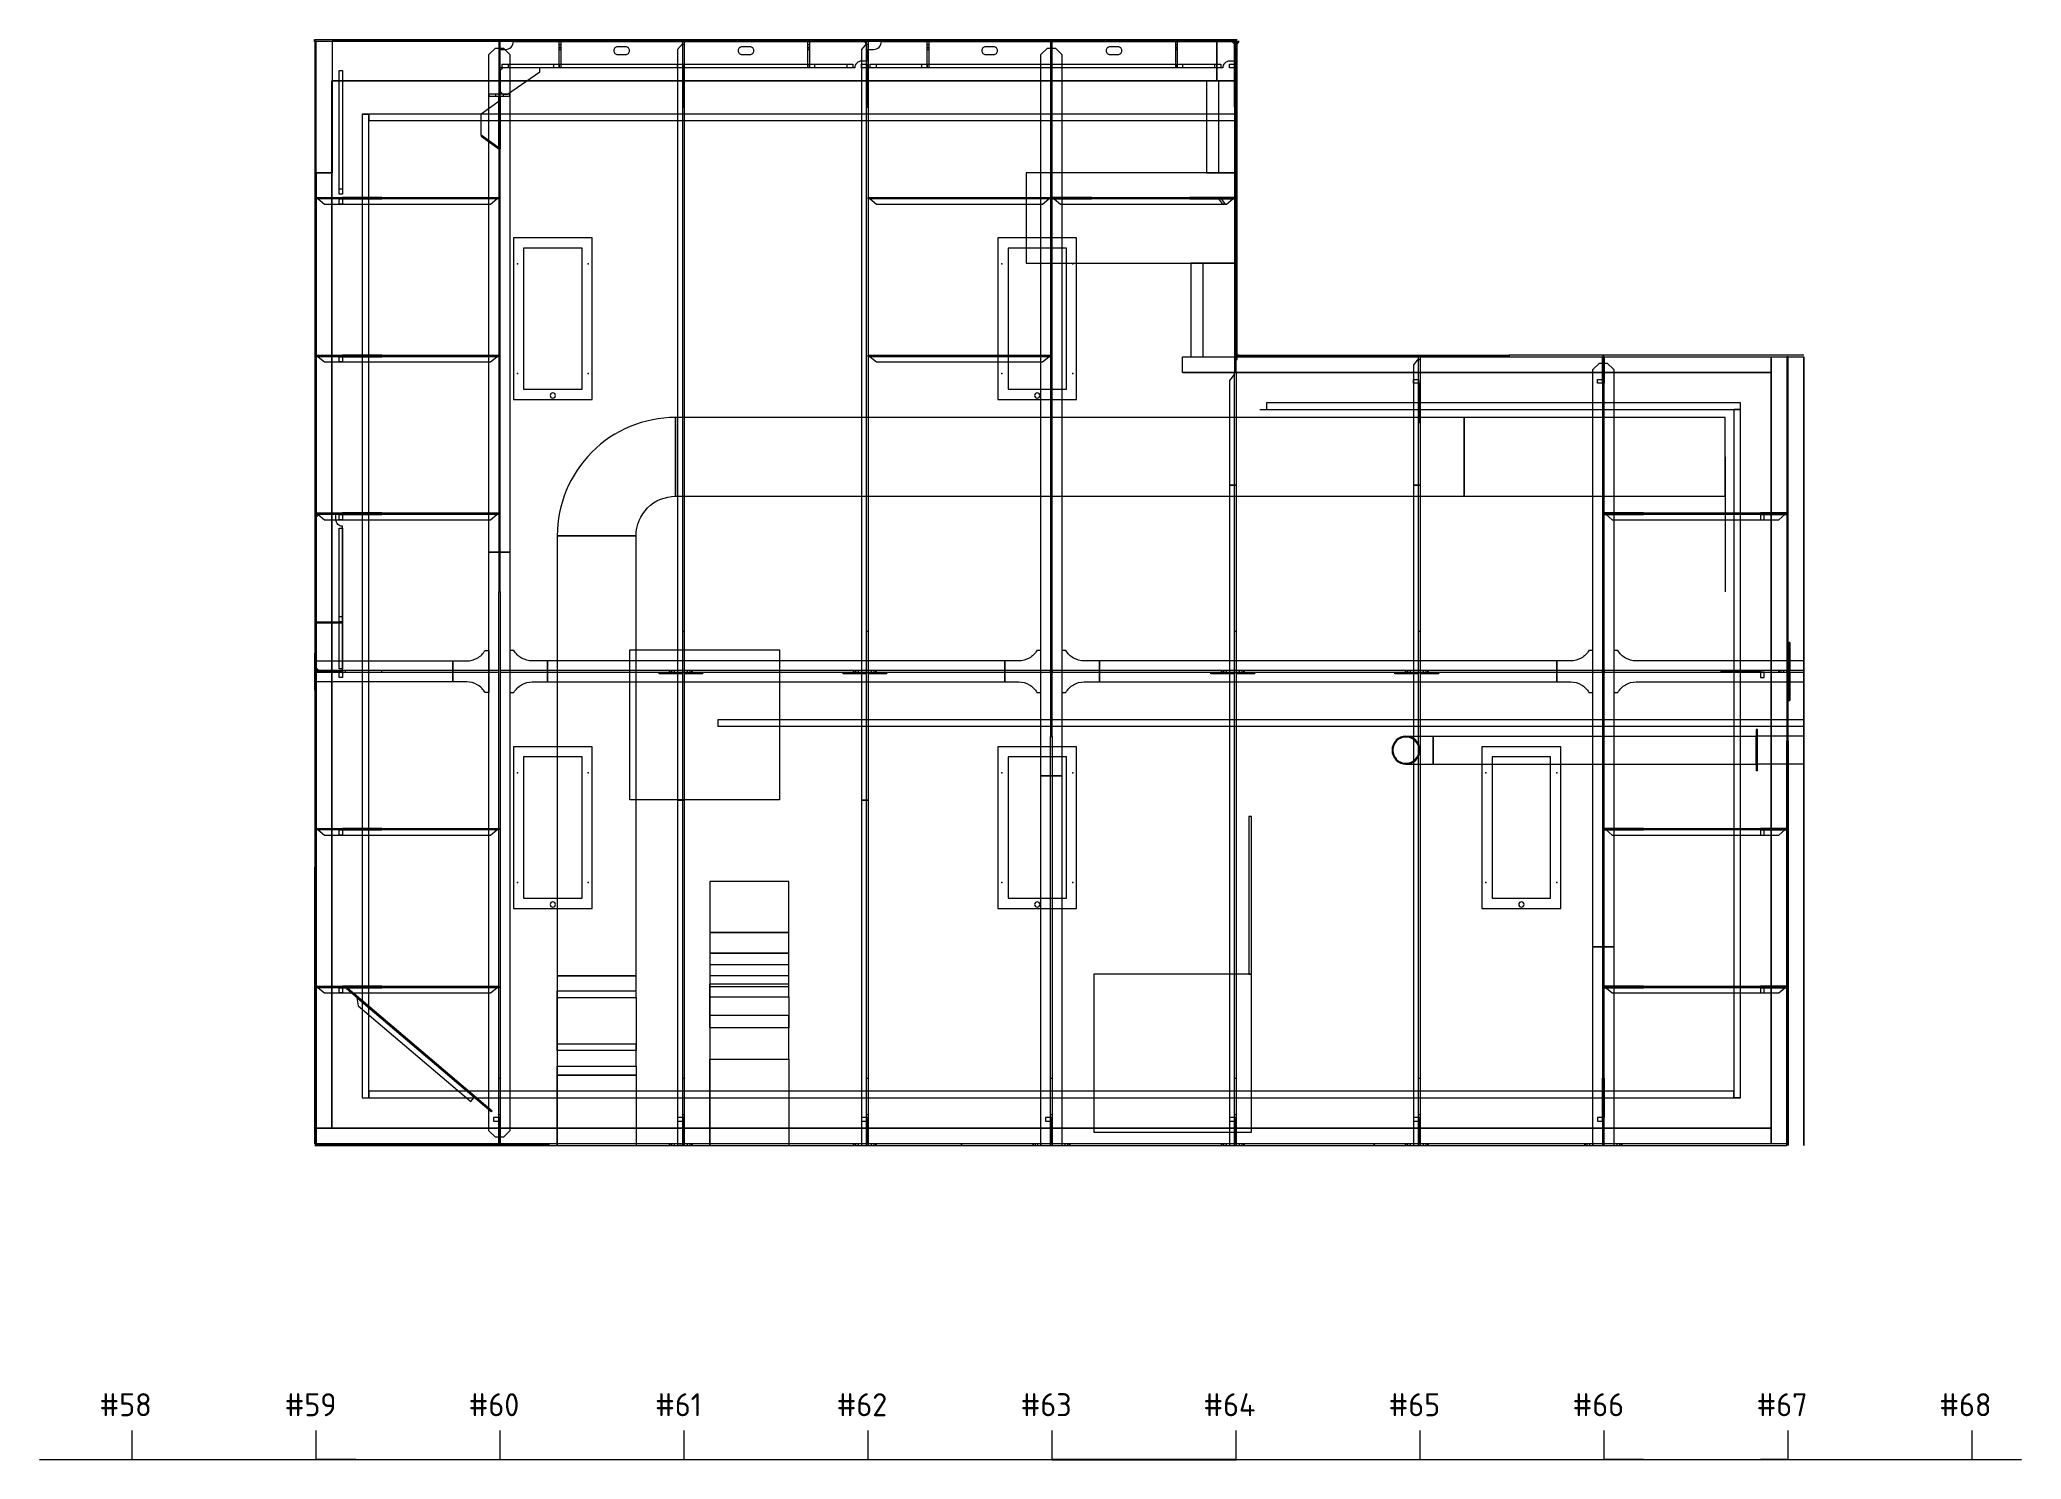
# Model space of a CAD drawing. Header units: millimetres. Extents: x -35117 to 70520, y -28859 to 27816.
# Drawn here: x 28503 to 36043, y -21036 to -15636 of the extents above; entities that cross this region are included whole.
import ezdxf

# ---------------------------------------------------------------- set-up
doc = ezdxf.new("R2010")
doc.units = ezdxf.units.MM
for name, color, linetype in [('-1', 7, 'Continuous'), ('-1102', 7, 'Continuous'), ('-1103', 7, 'Continuous'), ('-1109', 7, 'Continuous'), ('-1113', 7, 'Continuous'), ('-1114', 7, 'Continuous'), ('-1513', 7, 'Continuous'), ('-1602', 7, 'Continuous'), ('1', 7, 'Continuous')]:
    doc.layers.add(name, color=color, linetype=linetype)
doc.styles.add('Style_GOST_type_B', font='GOST type B')

msp = doc.modelspace()

# ---------------------------------------------------------------- texts
at = {"layer": '-1', "color": 1, "lineweight": 0, "style": 'Style_GOST_type_B'}
for s, p in [('#58', (28730.451, -20871.808)), ('#59', (29435.153, -20871.808)), ('#60', (30135.153, -20871.808)), ('#61', (30844.56, -20871.808)), ('#62', (31535.153, -20871.808)), ('#63', (32235.153, -20871.808)), ('#64', (32930.451, -20871.808)), ('#65', (33635.153, -20871.808)), ('#66', (34335.154, -20871.808)), ('#67', (35035.154, -20871.808)), ('#68', (35730.451, -20871.808))]:
    msp.add_text(s, height=87.5, dxfattribs=at).set_placement(p)

# ---------------------------------------------------------------- linework, layer by layer
at = {"layer": '-1', "color": 1, "lineweight": 0}
for p, q in [((28855.364, -21035.87), (28855.364, -20926.495)), ((29555.364, -21035.87), (29555.364, -20926.495)), ((30255.364, -21035.87), (30255.364, -20926.495)), ((30955.364, -21035.87), (30955.364, -20926.495)), ((31655.364, -21035.87), (31655.364, -20926.495)), ((32355.364, -21035.87), (32355.364, -20926.495)), ((33055.364, -21035.87), (33055.364, -20926.495)), ((33755.364, -21035.87), (33755.364, -20926.495)), ((34455.365, -21035.87), (34455.365, -20926.495)), ((35155.365, -21035.87), (35155.365, -20926.495)), ((35855.365, -21035.87), (35855.365, -20926.495)), ((28502.818, -21035.87), (36042.652, -21035.87))]:
    msp.add_line(p, q, dxfattribs=at)
at = {"layer": '-1102', "color": 3, "lineweight": 0}
for p, q in [((32355.365, -15642.87), (32349.365, -15642.87)), ((32349.365, -15642.87), (32349.365, -15771.53)), ((32355.365, -15771.53), (32355.365, -15642.87)), ((33059.644, -15652.87), (33055.049, -15652.87)), ((32349.365, -15771.53), (32355.365, -15771.53)), ((32349.365, -15771.53), (32349.365, -15892.87)), ((32355.365, -15892.87), (32355.365, -15771.53)), ((32349.365, -15892.87), (32355.365, -15892.87)), ((32879.365, -16235.87), (32879.365, -16241.87)), ((33039.365, -16235.87), (32879.365, -16235.87)), ((32879.365, -16241.87), (33039.365, -16241.87)), ((33029.77, -16235.87), (33029.77, -16241.87)), ((33035.322, -16235.87), (33029.77, -16235.87)), ((33029.77, -16241.87), (33035.322, -16241.87)), ((33035.322, -16241.87), (33035.322, -16235.87)), ((33039.365, -16241.87), (33039.365, -16235.87)), ((33049.365, -16235.87), (33039.365, -16235.87)), ((33039.365, -16241.87), (33049.365, -16241.87)), ((33049.365, -16241.87), (33049.365, -16235.87)), ((33055.365, -16841.87), (33055.365, -16835.87)), ((33055.365, -16835.87), (34093.365, -16835.87)), ((34093.365, -16841.87), (33055.365, -16841.87)), ((33061.013, -16835.87), (33061.013, -16841.87)), ((33064.808, -16835.87), (33061.013, -16835.87)), ((33061.013, -16841.87), (33064.808, -16841.87)), ((33064.808, -16835.87), (33064.808, -16841.87)), ((33064.918, -16835.87), (33064.808, -16835.87)), ((33064.808, -16841.87), (33064.918, -16841.87)), ((33064.918, -16841.87), (33064.918, -16835.87)), ((34093.365, -16835.87), (34093.365, -16841.87)), ((35155.365, -16841.87), (35150.365, -16841.87)), ((35150.365, -16841.87), (35150.365, -17968.87)), ((35155.365, -17968.87), (35155.365, -16841.87)), ((29555.365, -17212.87), (29550.365, -17212.87)), ((29550.365, -17212.87), (29550.365, -17968.87)), ((29555.365, -17968.87), (29555.365, -17212.87)), ((29550.365, -17968.87), (29555.365, -17968.87)), ((29555.365, -17968.87), (29550.365, -17968.87)), ((29550.365, -17971.154), (29555.365, -17971.154)), ((29550.365, -17977.657), (29555.365, -17977.657)), ((29550.365, -17987.39), (29555.365, -17987.39)), ((29550.365, -17998.87), (29555.365, -17998.87)), ((29555.365, -17971.154), (29555.365, -17968.87)), ((29555.365, -17977.657), (29555.365, -17971.154)), ((29555.365, -17987.39), (29555.365, -17977.657)), ((29555.365, -17998.87), (29555.365, -17987.39)), ((29555.365, -18078.87), (29555.365, -17998.87)), ((35150.365, -17968.87), (35155.365, -17968.87)), ((35155.365, -17968.87), (35150.365, -17968.87)), ((35150.365, -17968.87), (35150.365, -17971.154)), ((35150.365, -17971.154), (35155.365, -17971.154)), ((35150.365, -17971.154), (35150.365, -17977.657)), ((35150.365, -17977.657), (35155.365, -17977.657)), ((35150.365, -17977.657), (35150.365, -17987.39)), ((35150.365, -17987.39), (35155.365, -17987.39)), ((35150.365, -17987.39), (35150.365, -17998.87)), ((35150.365, -17998.87), (35155.365, -17998.87)), ((35150.365, -17998.87), (35150.365, -18078.87)), ((35155.365, -17971.154), (35155.365, -17968.87)), ((35155.365, -17977.657), (35155.365, -17971.154)), ((35155.365, -17987.39), (35155.365, -17977.657)), ((35155.365, -17998.87), (35155.365, -17987.39)), ((35155.365, -18078.87), (35155.365, -17998.87)), ((30249.365, -18035.87), (29550.365, -18035.87)), ((29550.365, -18041.87), (30249.365, -18041.87)), ((29550.365, -18078.87), (29555.365, -18078.87)), ((29555.365, -18090.351), (29550.365, -18090.351)), ((29555.365, -18090.351), (29555.365, -18078.87)), ((29555.365, -18100.084), (29555.365, -18090.351)), ((30249.365, -18041.87), (30249.365, -18035.87)), ((30255.365, -18035.87), (30255.365, -18041.87)), ((30899.365, -18035.87), (30255.365, -18035.87)), ((30255.365, -18041.87), (30899.365, -18041.87)), ((30899.365, -18041.87), (30899.365, -18035.87)), ((30899.365, -18035.87), (30899.365, -18041.87)), ((30901.648, -18035.87), (30899.365, -18035.87)), ((30899.365, -18041.87), (30901.648, -18041.87)), ((30901.648, -18041.87), (30901.648, -18035.87)), ((30908.152, -18035.87), (30901.648, -18035.87)), ((30901.648, -18041.87), (30908.152, -18041.87)), ((30908.152, -18041.87), (30908.152, -18035.87)), ((30917.884, -18035.87), (30908.152, -18035.87)), ((30908.152, -18041.87), (30917.884, -18041.87)), ((30917.884, -18041.87), (30917.884, -18035.87)), ((30929.365, -18035.87), (30917.884, -18035.87)), ((30917.884, -18041.87), (30929.365, -18041.87)), ((30929.365, -18035.87), (30929.365, -18041.87)), ((30955.365, -18035.87), (30929.365, -18035.87)), ((30929.365, -18041.87), (30955.365, -18041.87)), ((30955.365, -18035.87), (30955.365, -18041.87)), ((30966.845, -18035.87), (30955.365, -18035.87)), ((30955.365, -18041.87), (30966.845, -18041.87)), ((30966.845, -18035.87), (30966.845, -18041.87)), ((30976.578, -18035.87), (30966.845, -18035.87)), ((30966.845, -18041.87), (30976.578, -18041.87)), ((30976.578, -18035.87), (30976.578, -18041.87)), ((30983.082, -18035.87), (30976.578, -18035.87)), ((30976.578, -18041.87), (30983.082, -18041.87)), ((30983.082, -18035.87), (30983.082, -18041.87)), ((30985.365, -18035.87), (30983.082, -18035.87)), ((30983.082, -18041.87), (30985.365, -18041.87)), ((30985.365, -18035.87), (30985.365, -18041.87)), ((31599.365, -18035.87), (30985.365, -18035.87)), ((30985.365, -18041.87), (30985.365, -18035.87)), ((30985.365, -18041.87), (31599.365, -18041.87)), ((31599.365, -18041.87), (31599.365, -18035.87)), ((31599.365, -18035.87), (31599.365, -18041.87)), ((31601.648, -18035.87), (31599.365, -18035.87)), ((31599.365, -18041.87), (31601.648, -18041.87)), ((31601.648, -18041.87), (31601.648, -18035.87)), ((31608.152, -18035.87), (31601.648, -18035.87)), ((31601.648, -18041.87), (31608.152, -18041.87)), ((31608.152, -18041.87), (31608.152, -18035.87)), ((31617.884, -18035.87), (31608.152, -18035.87)), ((31608.152, -18041.87), (31617.884, -18041.87)), ((31617.884, -18041.87), (31617.884, -18035.87)), ((31629.365, -18035.87), (31617.884, -18035.87)), ((31617.884, -18041.87), (31629.365, -18041.87)), ((31629.365, -18035.87), (31629.365, -18041.87)), ((31655.365, -18035.87), (31629.365, -18035.87)), ((31629.365, -18041.87), (31655.365, -18041.87)), ((31655.365, -18035.87), (31655.365, -18041.87)), ((31666.845, -18035.87), (31655.365, -18035.87)), ((31655.365, -18041.87), (31666.845, -18041.87)), ((31666.845, -18035.87), (31666.845, -18041.87)), ((31676.578, -18035.87), (31666.845, -18035.87)), ((31666.845, -18041.87), (31676.578, -18041.87)), ((31676.578, -18035.87), (31676.578, -18041.87)), ((31683.082, -18035.87), (31676.578, -18035.87)), ((31676.578, -18041.87), (31683.082, -18041.87)), ((31683.082, -18035.87), (31683.082, -18041.87)), ((31685.365, -18035.87), (31683.082, -18035.87)), ((31683.082, -18041.87), (31685.365, -18041.87)), ((31685.365, -18035.87), (31685.365, -18041.87)), ((32349.365, -18035.87), (31685.365, -18035.87)), ((31685.365, -18041.87), (31685.365, -18035.87)), ((31685.365, -18041.87), (32349.365, -18041.87)), ((32349.365, -18041.87), (32349.365, -18035.87)), ((32355.365, -18035.87), (32355.365, -18041.87)), ((32999.365, -18035.87), (32355.365, -18035.87)), ((32355.365, -18041.87), (32999.365, -18041.87)), ((32999.365, -18041.87), (32999.365, -18035.87)), ((32999.365, -18035.87), (32999.365, -18041.87)), ((33001.648, -18035.87), (32999.365, -18035.87)), ((32999.365, -18041.87), (33001.648, -18041.87)), ((33001.648, -18041.87), (33001.648, -18035.87)), ((33008.152, -18035.87), (33001.648, -18035.87)), ((33001.648, -18041.87), (33008.152, -18041.87)), ((33008.152, -18041.87), (33008.152, -18035.87)), ((33017.884, -18035.87), (33008.152, -18035.87)), ((33008.152, -18041.87), (33017.884, -18041.87)), ((33017.884, -18041.87), (33017.884, -18035.87)), ((33029.365, -18035.87), (33017.884, -18035.87)), ((33017.884, -18041.87), (33029.365, -18041.87)), ((33029.365, -18035.87), (33029.365, -18041.87)), ((33055.365, -18035.87), (33029.365, -18035.87)), ((33029.365, -18041.87), (33055.365, -18041.87)), ((33055.365, -18035.87), (33055.365, -18041.87)), ((33066.845, -18035.87), (33055.365, -18035.87)), ((33055.365, -18041.87), (33066.845, -18041.87)), ((33066.845, -18035.87), (33066.845, -18041.87)), ((33076.578, -18035.87), (33066.845, -18035.87)), ((33066.845, -18041.87), (33076.578, -18041.87)), ((33076.578, -18035.87), (33076.578, -18041.87)), ((33083.082, -18035.87), (33076.578, -18035.87)), ((33076.578, -18041.87), (33083.082, -18041.87)), ((33083.082, -18035.87), (33083.082, -18041.87)), ((33085.365, -18035.87), (33083.082, -18035.87)), ((33083.082, -18041.87), (33085.365, -18041.87)), ((33085.365, -18035.87), (33085.365, -18041.87)), ((33699.365, -18035.87), (33085.365, -18035.87)), ((33085.365, -18041.87), (33085.365, -18035.87)), ((33085.365, -18041.87), (33699.365, -18041.87)), ((33699.365, -18041.87), (33699.365, -18035.87)), ((33699.365, -18035.87), (33699.365, -18041.87)), ((33701.648, -18035.87), (33699.365, -18035.87)), ((33699.365, -18041.87), (33701.648, -18041.87)), ((33701.648, -18041.87), (33701.648, -18035.87)), ((33708.152, -18035.87), (33701.648, -18035.87)), ((33701.648, -18041.87), (33708.152, -18041.87)), ((33708.152, -18041.87), (33708.152, -18035.87)), ((33717.884, -18035.87), (33708.152, -18035.87)), ((33708.152, -18041.87), (33717.884, -18041.87)), ((33717.884, -18041.87), (33717.884, -18035.87)), ((33729.365, -18035.87), (33717.884, -18035.87)), ((33717.884, -18041.87), (33729.365, -18041.87)), ((33729.365, -18035.87), (33729.365, -18041.87)), ((33755.365, -18035.87), (33729.365, -18035.87)), ((33729.365, -18041.87), (33755.365, -18041.87)), ((33755.365, -18035.87), (33755.365, -18041.87)), ((33766.845, -18035.87), (33755.365, -18035.87)), ((33755.365, -18041.87), (33766.845, -18041.87)), ((33766.845, -18035.87), (33766.845, -18041.87)), ((33776.578, -18035.87), (33766.845, -18035.87)), ((33766.845, -18041.87), (33776.578, -18041.87)), ((33776.578, -18035.87), (33776.578, -18041.87)), ((33783.082, -18035.87), (33776.578, -18035.87)), ((33776.578, -18041.87), (33783.082, -18041.87)), ((33783.082, -18035.87), (33783.082, -18041.87)), ((33785.365, -18035.87), (33783.082, -18035.87)), ((33783.082, -18041.87), (33785.365, -18041.87)), ((33785.365, -18035.87), (33785.365, -18041.87)), ((34449.365, -18035.87), (33785.365, -18035.87)), ((33785.365, -18041.87), (33785.365, -18035.87)), ((33785.365, -18041.87), (34449.365, -18041.87)), ((34449.365, -18041.87), (34449.365, -18035.87)), ((34455.365, -18035.87), (34455.365, -18041.87)), ((35215.506, -18035.87), (34455.365, -18035.87)), ((34455.365, -18041.87), (35215.506, -18041.87)), ((35150.365, -18078.87), (35155.365, -18078.87)), ((35150.365, -18078.87), (35150.365, -18090.351)), ((35155.365, -18090.351), (35150.365, -18090.351)), ((35150.365, -18090.351), (35150.365, -18100.084)), ((35155.365, -18090.351), (35155.365, -18078.87)), ((35155.365, -18100.084), (35155.365, -18090.351)), ((29555.365, -18100.084), (29550.365, -18100.084)), ((29555.365, -18106.586), (29550.365, -18106.586)), ((29555.365, -18108.87), (29550.365, -18108.87)), ((29550.365, -18108.87), (29550.365, -18782.87)), ((29550.365, -18108.87), (29555.365, -18108.87)), ((29555.365, -18106.586), (29555.365, -18100.084)), ((29555.365, -18108.87), (29555.365, -18106.586)), ((29555.365, -18782.87), (29555.365, -18108.87)), ((35155.365, -18100.084), (35150.365, -18100.084)), ((35150.365, -18100.084), (35150.365, -18106.586)), ((35155.365, -18106.586), (35150.365, -18106.586)), ((35150.365, -18106.586), (35150.365, -18108.87)), ((35155.365, -18108.87), (35150.365, -18108.87)), ((35150.365, -18108.87), (35150.365, -18303.37)), ((35150.365, -18108.87), (35155.365, -18108.87)), ((35155.365, -18106.586), (35155.365, -18100.084)), ((35155.365, -18108.87), (35155.365, -18106.586)), ((35155.365, -18303.37), (35155.365, -18108.87)), ((35150.365, -18303.37), (35155.365, -18303.37)), ((29550.365, -18782.87), (29555.365, -18782.87)), ((29550.365, -19841.87), (35150.365, -19841.87)), ((30440.365, -19835.87), (30440.365, -19841.87)), ((30899.365, -19835.87), (30440.365, -19835.87)), ((30440.365, -19841.87), (30899.365, -19841.87)), ((30899.365, -19841.87), (30899.365, -19835.87)), ((30899.365, -19835.87), (30899.365, -19841.87)), ((30901.648, -19835.87), (30899.365, -19835.87)), ((30899.365, -19841.87), (30901.648, -19841.87)), ((30901.648, -19841.87), (30901.648, -19835.87)), ((30908.152, -19835.87), (30901.648, -19835.87)), ((30901.648, -19841.87), (30908.152, -19841.87)), ((30908.152, -19841.87), (30908.152, -19835.87)), ((30917.884, -19835.87), (30908.152, -19835.87)), ((30908.152, -19841.87), (30917.884, -19841.87)), ((30917.884, -19841.87), (30917.884, -19835.87)), ((30929.365, -19835.87), (30917.884, -19835.87)), ((30917.884, -19841.87), (30929.365, -19841.87)), ((30929.365, -19835.87), (30929.365, -19841.87)), ((30955.365, -19835.87), (30929.365, -19835.87)), ((30929.365, -19841.87), (30955.365, -19841.87)), ((30955.365, -19835.87), (30955.365, -19841.87)), ((30966.845, -19835.87), (30955.365, -19835.87)), ((30955.365, -19841.87), (30966.845, -19841.87)), ((30966.845, -19835.87), (30966.845, -19841.87)), ((30976.578, -19835.87), (30966.845, -19835.87)), ((30966.845, -19841.87), (30976.578, -19841.87)), ((30976.578, -19835.87), (30976.578, -19841.87)), ((30983.082, -19835.87), (30976.578, -19835.87)), ((30976.578, -19841.87), (30983.082, -19841.87)), ((30983.082, -19835.87), (30983.082, -19841.87)), ((30985.365, -19835.87), (30983.082, -19835.87)), ((30983.082, -19841.87), (30985.365, -19841.87)), ((30985.365, -19835.87), (30985.365, -19841.87)), ((31599.365, -19835.87), (30985.365, -19835.87)), ((30985.365, -19841.87), (30985.365, -19835.87)), ((30985.365, -19841.87), (31599.365, -19841.87)), ((31599.365, -19841.87), (31599.365, -19835.87)), ((31599.365, -19835.87), (31599.365, -19841.87)), ((31601.648, -19835.87), (31599.365, -19835.87)), ((31601.648, -19841.87), (31601.648, -19835.87)), ((31608.152, -19835.87), (31601.648, -19835.87)), ((31608.152, -19841.87), (31608.152, -19835.87)), ((31617.884, -19835.87), (31608.152, -19835.87)), ((31617.884, -19841.87), (31617.884, -19835.87)), ((31629.365, -19835.87), (31617.884, -19835.87)), ((31629.365, -19835.87), (31629.365, -19841.87)), ((31655.365, -19835.87), (31629.365, -19835.87)), ((31655.365, -19835.87), (31655.365, -19841.87)), ((31666.845, -19835.87), (31655.365, -19835.87)), ((31666.845, -19835.87), (31666.845, -19841.87)), ((31676.578, -19835.87), (31666.845, -19835.87)), ((31676.578, -19835.87), (31676.578, -19841.87)), ((31683.082, -19835.87), (31676.578, -19835.87)), ((31683.082, -19835.87), (31683.082, -19841.87)), ((31685.365, -19835.87), (31683.082, -19835.87)), ((31685.365, -19835.87), (31685.365, -19841.87)), ((32010.365, -19835.87), (31685.365, -19835.87)), ((31685.365, -19841.87), (31685.365, -19835.87)), ((31685.365, -19841.87), (32010.365, -19841.87)), ((32010.365, -19835.87), (32010.365, -19841.87)), ((32282.365, -19835.87), (32010.365, -19835.87)), ((32010.365, -19841.87), (32010.365, -19835.87)), ((32010.365, -19841.87), (32282.365, -19841.87)), ((32282.365, -19841.87), (32282.365, -19835.87)), ((32282.365, -19835.87), (32282.365, -19841.87)), ((32284.648, -19835.87), (32282.365, -19835.87)), ((32284.648, -19841.87), (32284.648, -19835.87)), ((32291.152, -19835.87), (32284.648, -19835.87)), ((32291.152, -19841.87), (32291.152, -19835.87)), ((32300.884, -19835.87), (32291.152, -19835.87)), ((32300.884, -19841.87), (32300.884, -19835.87)), ((32312.365, -19835.87), (32300.884, -19835.87)), ((32312.365, -19835.87), (32312.365, -19841.87)), ((32392.365, -19835.87), (32312.365, -19835.87)), ((32392.365, -19835.87), (32392.365, -19841.87)), ((32403.845, -19835.87), (32392.365, -19835.87)), ((32403.845, -19835.87), (32403.845, -19841.87)), ((32413.578, -19835.87), (32403.845, -19835.87)), ((32413.578, -19835.87), (32413.578, -19841.87)), ((32420.081, -19835.87), (32413.578, -19835.87)), ((32420.081, -19835.87), (32420.081, -19841.87)), ((32422.365, -19835.87), (32420.081, -19835.87)), ((32422.365, -19835.87), (32422.365, -19841.87)), ((32999.365, -19835.87), (32422.365, -19835.87)), ((32422.365, -19841.87), (32422.365, -19835.87)), ((32422.365, -19841.87), (32999.365, -19841.87)), ((32999.365, -19841.87), (32999.365, -19835.87)), ((32999.365, -19835.87), (32999.365, -19841.87)), ((33001.648, -19835.87), (32999.365, -19835.87)), ((33001.648, -19841.87), (33001.648, -19835.87)), ((33008.152, -19835.87), (33001.648, -19835.87)), ((33008.152, -19841.87), (33008.152, -19835.87)), ((33017.884, -19835.87), (33008.152, -19835.87)), ((33017.884, -19841.87), (33017.884, -19835.87)), ((33029.365, -19835.87), (33017.884, -19835.87)), ((33029.365, -19835.87), (33029.365, -19841.87)), ((33055.365, -19835.87), (33029.365, -19835.87)), ((33055.365, -19835.87), (33055.365, -19841.87)), ((33066.845, -19835.87), (33055.365, -19835.87)), ((33066.845, -19835.87), (33066.845, -19841.87)), ((33076.578, -19835.87), (33066.845, -19835.87)), ((33076.578, -19835.87), (33076.578, -19841.87)), ((33083.082, -19835.87), (33076.578, -19835.87)), ((33083.082, -19835.87), (33083.082, -19841.87)), ((33085.365, -19835.87), (33083.082, -19835.87)), ((33085.365, -19835.87), (33085.365, -19841.87)), ((33580.365, -19835.87), (33085.365, -19835.87)), ((33085.365, -19841.87), (33085.365, -19835.87)), ((33085.365, -19841.87), (33580.365, -19841.87)), ((33580.365, -19835.87), (33580.365, -19841.87)), ((33699.365, -19835.87), (33580.365, -19835.87)), ((33580.365, -19841.87), (33580.365, -19835.87)), ((33580.365, -19841.87), (33699.365, -19841.87)), ((33699.365, -19841.87), (33699.365, -19835.87)), ((33699.365, -19835.87), (33699.365, -19841.87)), ((33701.648, -19835.87), (33699.365, -19835.87)), ((33701.648, -19841.87), (33701.648, -19835.87)), ((33708.152, -19835.87), (33701.648, -19835.87)), ((33708.152, -19841.87), (33708.152, -19835.87)), ((33717.884, -19835.87), (33708.152, -19835.87)), ((33717.884, -19841.87), (33717.884, -19835.87)), ((33729.365, -19835.87), (33717.884, -19835.87)), ((33729.365, -19835.87), (33729.365, -19841.87)), ((33755.365, -19835.87), (33729.365, -19835.87)), ((33755.365, -19835.87), (33755.365, -19841.87)), ((33766.845, -19835.87), (33755.365, -19835.87)), ((33766.845, -19835.87), (33766.845, -19841.87)), ((33776.578, -19835.87), (33766.845, -19835.87)), ((33776.578, -19835.87), (33776.578, -19841.87)), ((33783.082, -19835.87), (33776.578, -19835.87)), ((33783.082, -19835.87), (33783.082, -19841.87)), ((33785.365, -19835.87), (33783.082, -19835.87)), ((33785.365, -19835.87), (33785.365, -19841.87)), ((34382.365, -19835.87), (33785.365, -19835.87)), ((33785.365, -19841.87), (33785.365, -19835.87)), ((33785.365, -19841.87), (34382.365, -19841.87)), ((34382.365, -19841.87), (34382.365, -19835.87)), ((34382.365, -19835.87), (34382.365, -19841.87)), ((34384.648, -19835.87), (34382.365, -19835.87)), ((34384.648, -19841.87), (34384.648, -19835.87)), ((34391.152, -19835.87), (34384.648, -19835.87)), ((34391.152, -19841.87), (34391.152, -19835.87)), ((34400.884, -19835.87), (34391.152, -19835.87)), ((34400.884, -19841.87), (34400.884, -19835.87)), ((34412.365, -19835.87), (34400.884, -19835.87)), ((34412.365, -19835.87), (34412.365, -19841.87)), ((34492.365, -19835.87), (34412.365, -19835.87)), ((34492.365, -19835.87), (34492.365, -19841.87)), ((34503.845, -19835.87), (34492.365, -19835.87)), ((34503.845, -19835.87), (34503.845, -19841.87)), ((34513.578, -19835.87), (34503.845, -19835.87)), ((34513.578, -19835.87), (34513.578, -19841.87)), ((34520.081, -19835.87), (34513.578, -19835.87)), ((34520.081, -19835.87), (34520.081, -19841.87)), ((34522.365, -19835.87), (34520.081, -19835.87)), ((34522.365, -19835.87), (34522.365, -19841.87)), ((35150.365, -19835.87), (34522.365, -19835.87)), ((34522.365, -19841.87), (34522.365, -19835.87)), ((35150.365, -19841.87), (35150.365, -19835.87))]:
    msp.add_line(p, q, dxfattribs=at)
for points in [[(29550.365, -15635.87), (33059.644, -15635.87)], [(29550.365, -15642.87), (29550.365, -17212.87), (29555.365, -17212.87), (29555.365, -15642.87), (29550.365, -15642.87)], [(33059.644, -15642.87), (29550.365, -15642.87)], [(30249.365, -15642.87), (30249.365, -17735.87), (30255.365, -17735.87), (30255.365, -15642.87), (30249.365, -15642.87)], [(30249.365, -15642.87), (30249.365, -15842.87), (30255.365, -15842.87), (30255.365, -15642.87), (30249.365, -15642.87)], [(32349.365, -15642.87), (32349.365, -18285.87), (32355.365, -18285.87), (32355.365, -15642.87), (32349.365, -15642.87)], [(33049.365, -15642.87), (33049.365, -16900.871), (33055.365, -16900.871), (33055.365, -15642.87), (33049.365, -15642.87)], [(33066.073, -15642.87), (33061.477, -15642.87), (33055.049, -15652.87)], [(33055.049, -15652.87), (33055.049, -16851.87), (33059.644, -16851.87)], [(33059.644, -16851.87), (33059.644, -15652.87), (33066.073, -15642.87)], [(35215.576, -16835.87), (34093.365, -16835.87), (34093.365, -16841.87), (35215.576, -16841.87)], [(34449.365, -16840.87), (34449.365, -18935.87), (34455.365, -18935.87), (34455.365, -16840.87), (34449.365, -16840.87)], [(30249.365, -19835.87), (30249.365, -17735.87), (30255.365, -17735.87), (30255.365, -19835.87), (30249.365, -19835.87)], [(32349.365, -19841.869), (32349.365, -18285.87), (32355.365, -18285.87), (32355.365, -19841.869)], [(35150.365, -19335.87), (35150.365, -18303.37), (35155.365, -18303.37), (35155.365, -19335.87), (35150.365, -19335.87)], [(29550.365, -19835.87), (29550.365, -18782.87), (29555.365, -18782.87), (29555.365, -19835.87), (29550.365, -19835.87)], [(34449.365, -18935.87), (34449.365, -19841.868)], [(34455.365, -19841.868), (34455.365, -18935.87), (34449.365, -18935.87)], [(35150.365, -19841.868), (35150.365, -19335.87), (35155.365, -19335.87), (35155.365, -19841.868)], [(29550.365, -19835.87), (30440.365, -19835.87), (30440.365, -19841.87), (29550.365, -19841.87)]]:
    msp.add_lwpolyline(points, dxfattribs=at)
at = {"layer": '-1103', "color": 7, "lineweight": 0}
for p, q in [((30859.365, -19841.87), (30948.365, -19841.87)), ((30930.712, -19841.87), (30928.569, -19841.87)), ((30934.365, -19841.87), (30930.712, -19841.87)), ((30950.365, -19841.87), (30935.365, -19841.87)), ((30956.365, -19841.87), (30950.365, -19841.87)), ((30956.365, -19841.87), (31025.365, -19841.87))]:
    msp.add_line(p, q, dxfattribs=at)
for points in [[(35155.365, -18034.87), (35155.365, -17928.87), (35161.365, -17928.87), (35161.365, -18034.87), (35155.365, -18034.87)], [(35155.365, -17928.87), (35155.365, -18148.87), (35161.365, -18148.87), (35161.365, -17928.87), (35155.365, -17928.87)], [(30859.365, -18041.87), (30948.365, -18041.87), (30948.365, -18047.87), (30859.365, -18047.87), (30859.365, -18041.87)], [(30956.365, -18041.87), (31025.365, -18041.87), (31025.365, -18047.87), (30956.365, -18047.87), (30956.365, -18041.87)], [(31559.365, -18041.87), (31648.365, -18041.87), (31648.365, -18047.87), (31559.365, -18047.87), (31559.365, -18041.87)], [(31656.365, -18041.87), (31725.365, -18041.87), (31725.365, -18047.87), (31656.365, -18047.87), (31656.365, -18041.87)], [(32959.365, -18041.87), (33048.365, -18041.87), (33048.365, -18047.87), (32959.365, -18047.87), (32959.365, -18041.87)], [(33056.365, -18041.87), (33125.365, -18041.87), (33125.365, -18047.87), (33056.365, -18047.87), (33056.365, -18041.87)], [(33659.365, -18041.87), (33748.365, -18041.87), (33748.365, -18047.87), (33659.365, -18047.87), (33659.365, -18041.87)], [(33756.365, -18041.87), (33825.365, -18041.87), (33825.365, -18047.87), (33756.365, -18047.87), (33756.365, -18041.87)], [(35155.365, -18148.87), (35155.365, -18042.87), (35161.365, -18042.87), (35161.365, -18148.87), (35155.365, -18148.87)]]:
    msp.add_lwpolyline(points, dxfattribs=at)
at = {"layer": '-1109', "color": 1, "lineweight": 0}
for p, q in [((30479.365, -15642.87), (30485.365, -15642.87)), ((30479.365, -15654.351), (30479.365, -15642.87)), ((30479.365, -15654.351), (30485.365, -15654.351)), ((30479.365, -15664.084), (30479.365, -15654.351)), ((30479.365, -15664.084), (30485.365, -15664.084)), ((30479.365, -15670.586), (30479.365, -15664.084)), ((30479.365, -15670.586), (30485.365, -15670.586)), ((30479.365, -15672.87), (30479.365, -15670.586)), ((30479.365, -15672.87), (30485.365, -15672.87)), ((30479.365, -15742.87), (30479.365, -15672.87)), ((30485.365, -15672.87), (30479.365, -15672.87)), ((30485.365, -15642.87), (30485.365, -15654.351)), ((30485.365, -15654.351), (30485.365, -15664.084)), ((30485.365, -15664.084), (30485.365, -15670.586)), ((30485.365, -15670.586), (30485.365, -15672.87)), ((30485.365, -15672.87), (30485.365, -15742.87)), ((30949.365, -15642.87), (30955.365, -15642.87)), ((30949.365, -15652.87), (30949.365, -15642.87)), ((30949.365, -15652.87), (30955.365, -15652.87)), ((30949.365, -15742.87), (30949.365, -15652.87)), ((30955.365, -15642.87), (30955.365, -15652.87)), ((30955.365, -15652.87), (30955.365, -15742.87)), ((31425.365, -15642.87), (31431.365, -15642.87)), ((31425.365, -15654.351), (31425.365, -15642.87)), ((31425.365, -15654.351), (31431.365, -15654.351)), ((31425.365, -15664.084), (31425.365, -15654.351)), ((31425.365, -15664.084), (31431.365, -15664.084)), ((31425.365, -15670.586), (31425.365, -15664.084)), ((31425.365, -15670.586), (31431.365, -15670.586)), ((31425.365, -15672.87), (31425.365, -15670.586)), ((31425.365, -15672.87), (31431.365, -15672.87)), ((31425.365, -15742.87), (31425.365, -15672.87)), ((31431.365, -15672.87), (31425.365, -15672.87)), ((31431.365, -15642.87), (31431.365, -15654.351)), ((31431.365, -15654.351), (31431.365, -15664.084)), ((31431.365, -15664.084), (31431.365, -15670.586)), ((31431.365, -15670.586), (31431.365, -15672.87)), ((31431.365, -15672.87), (31431.365, -15742.87)), ((31649.365, -15642.87), (31655.365, -15642.87)), ((31649.365, -15652.87), (31649.365, -15642.87)), ((31649.365, -15652.87), (31655.365, -15652.87)), ((31649.365, -15742.87), (31649.365, -15652.87)), ((31655.365, -15642.87), (31655.365, -15652.87)), ((31655.365, -15652.87), (31655.365, -15742.87)), ((31879.365, -15642.87), (31885.365, -15642.87)), ((31879.365, -15654.351), (31879.365, -15642.87)), ((31879.365, -15654.351), (31885.365, -15654.351)), ((31879.365, -15664.084), (31879.365, -15654.351)), ((31879.365, -15664.084), (31885.365, -15664.084)), ((31879.365, -15670.586), (31879.365, -15664.084)), ((31879.365, -15670.586), (31885.365, -15670.586)), ((31879.365, -15672.87), (31879.365, -15670.586)), ((31879.365, -15672.87), (31885.365, -15672.87)), ((31879.365, -15742.87), (31879.365, -15672.87)), ((31885.365, -15672.87), (31879.365, -15672.87)), ((31885.365, -15642.87), (31885.365, -15654.351)), ((31885.365, -15654.351), (31885.365, -15664.084)), ((31885.365, -15664.084), (31885.365, -15670.586)), ((31885.365, -15670.586), (31885.365, -15672.87)), ((31885.365, -15672.87), (31885.365, -15742.87)), ((32825.365, -15642.87), (32831.365, -15642.87)), ((32825.365, -15654.351), (32825.365, -15642.87)), ((32825.365, -15654.351), (32831.365, -15654.351)), ((32825.365, -15664.084), (32825.365, -15654.351)), ((32825.365, -15664.084), (32831.365, -15664.084)), ((32825.365, -15670.586), (32825.365, -15664.084)), ((32825.365, -15670.586), (32831.365, -15670.586)), ((32825.365, -15672.87), (32825.365, -15670.586)), ((32825.365, -15672.87), (32831.365, -15672.87)), ((32825.365, -15742.87), (32825.365, -15672.87)), ((32831.365, -15672.87), (32825.365, -15672.87)), ((32831.365, -15642.87), (32831.365, -15654.351)), ((32831.365, -15654.351), (32831.365, -15664.084)), ((32831.365, -15664.084), (32831.365, -15670.586)), ((32831.365, -15670.586), (32831.365, -15672.87)), ((32831.365, -15672.87), (32831.365, -15742.87)), ((29641.973, -15752.87), (29655.365, -15752.87)), ((29641.973, -16204.885), (29641.973, -15752.87)), ((29655.365, -15752.87), (29655.365, -16204.885)), ((30262.515, -15742.87), (30262.515, -15729.478)), ((30262.515, -15729.478), (30286.35, -15729.478)), ((30286.35, -15742.87), (30262.515, -15742.87)), ((30286.35, -15742.87), (30286.35, -15729.478)), ((30286.35, -15729.478), (31573.38, -15729.478)), ((31573.38, -15742.87), (30286.35, -15742.87)), ((30485.365, -15742.87), (30479.365, -15742.87)), ((30955.365, -15742.87), (30949.365, -15742.87)), ((31431.365, -15742.87), (31425.365, -15742.87)), ((31573.38, -15729.478), (31573.38, -15742.87)), ((31573.38, -15729.478), (31597.215, -15729.478)), ((31597.215, -15742.87), (31573.38, -15742.87)), ((31597.215, -15729.478), (31597.215, -15742.87)), ((31655.365, -15742.87), (31649.365, -15742.87)), ((31662.515, -15742.87), (31662.515, -15729.478)), ((31662.515, -15729.478), (31686.35, -15729.478)), ((31686.35, -15742.87), (31662.515, -15742.87)), ((31686.35, -15742.87), (31686.35, -15729.478)), ((31686.35, -15729.478), (32973.38, -15729.478)), ((32973.38, -15742.87), (31686.35, -15742.87)), ((31885.365, -15742.87), (31879.365, -15742.87)), ((32831.365, -15742.87), (32825.365, -15742.87)), ((32973.38, -15729.478), (32973.38, -15742.87)), ((32973.38, -15729.478), (32997.215, -15729.478)), ((32997.215, -15742.87), (32973.38, -15742.87)), ((32997.215, -15729.478), (32997.215, -15742.87)), ((29655.365, -16204.885), (29641.973, -16204.885)), ((29641.973, -16223.124), (29641.973, -16204.885)), ((29655.365, -16204.885), (29655.365, -16223.124)), ((29555.365, -16241.87), (29555.365, -16235.87)), ((29555.365, -16235.87), (29565.365, -16235.87)), ((29565.365, -16241.87), (29555.365, -16241.87)), ((29565.365, -16241.87), (29565.365, -16235.87)), ((29565.365, -16235.87), (29655.365, -16235.87)), ((29655.365, -16241.87), (29565.365, -16241.87)), ((29655.365, -16223.124), (29641.973, -16223.124)), ((29655.365, -16235.87), (29655.365, -16241.87)), ((32984.073, -16241.87), (32984.073, -16235.87)), ((32984.073, -16235.87), (33055.049, -16235.87)), ((33055.049, -16241.87), (32984.073, -16241.87)), ((33014.25, -16261.87), (32998.927, -16241.87)), ((33055.049, -16241.87), (33055.049, -16235.87)), ((29555.365, -16841.87), (29555.365, -16835.87)), ((29555.365, -16835.87), (29565.365, -16835.87)), ((29565.365, -16841.87), (29555.365, -16841.87)), ((29565.365, -16841.87), (29565.365, -16835.87)), ((29565.365, -16835.87), (29655.365, -16835.87)), ((29655.365, -16841.87), (29565.365, -16841.87)), ((29655.365, -16835.87), (29655.365, -16841.87)), ((33749.365, -16841.87), (33755.365, -16841.87)), ((33749.365, -16851.87), (33749.365, -16841.87)), ((33749.365, -16851.87), (33755.365, -16851.87)), ((33749.365, -16941.87), (33749.365, -16851.87)), ((33755.365, -16841.87), (33755.365, -16851.87)), ((33755.365, -16851.87), (33755.365, -16941.87)), ((33755.365, -16941.87), (33749.365, -16941.87)), ((29555.365, -17441.87), (29555.365, -17435.87)), ((29555.365, -17435.87), (29565.365, -17435.87)), ((29565.365, -17441.87), (29555.365, -17441.87)), ((29565.365, -17441.87), (29565.365, -17435.87)), ((29565.365, -17435.87), (29655.365, -17435.87)), ((29655.365, -17441.87), (29565.365, -17441.87)), ((29655.365, -17435.87), (29655.365, -17441.87)), ((35050.365, -17435.87), (35050.365, -17441.87)), ((35140.365, -17435.87), (35050.365, -17435.87)), ((35050.365, -17441.87), (35140.365, -17441.87)), ((35140.365, -17441.87), (35140.365, -17435.87)), ((35150.365, -17435.87), (35140.365, -17435.87)), ((35140.365, -17441.87), (35150.365, -17441.87)), ((35150.365, -17441.87), (35150.365, -17435.87)), ((29555.365, -17855.87), (29555.365, -17849.87)), ((29555.365, -17849.87), (29570.365, -17849.87)), ((29570.365, -17855.87), (29555.365, -17855.87)), ((29570.365, -17849.87), (29570.365, -17855.87)), ((29570.365, -17849.87), (29633.045, -17849.87)), ((29633.045, -17855.87), (29570.365, -17855.87)), ((29633.045, -17849.87), (29633.045, -17855.87)), ((29633.045, -17849.87), (29655.365, -17849.87)), ((29655.365, -17855.87), (29633.045, -17855.87)), ((29655.365, -17849.87), (29655.365, -17855.87)), ((29555.365, -18041.87), (29555.365, -18035.87)), ((29555.365, -18035.87), (29568.759, -18035.87)), ((29568.759, -18041.87), (29555.365, -18041.87)), ((29568.759, -18041.87), (29568.759, -18035.87)), ((29568.759, -18035.87), (29580.113, -18035.87)), ((29580.113, -18041.87), (29568.759, -18041.87)), ((29580.113, -18041.87), (29580.113, -18035.87)), ((29580.113, -18035.87), (29587.701, -18035.87)), ((29587.701, -18041.87), (29580.113, -18041.87)), ((29587.701, -18041.87), (29587.701, -18035.87)), ((29587.701, -18035.87), (29590.365, -18035.87)), ((29590.365, -18041.87), (29587.701, -18041.87)), ((29590.365, -18041.87), (29590.365, -18035.87)), ((29590.365, -18035.87), (29655.365, -18035.87)), ((29655.365, -18041.87), (29590.365, -18041.87)), ((29655.365, -18035.87), (29655.365, -18041.87)), ((35050.365, -18035.87), (35050.365, -18041.87)), ((35120.365, -18035.87), (35050.365, -18035.87)), ((35050.365, -18041.87), (35120.365, -18041.87)), ((35120.365, -18041.87), (35120.365, -18035.87)), ((35120.365, -18035.87), (35120.365, -18041.87)), ((35122.648, -18035.87), (35120.365, -18035.87)), ((35120.365, -18041.87), (35122.648, -18041.87)), ((35122.648, -18041.87), (35122.648, -18035.87)), ((35129.152, -18035.87), (35122.648, -18035.87)), ((35122.648, -18041.87), (35129.152, -18041.87)), ((35129.152, -18041.87), (35129.152, -18035.87)), ((35138.884, -18035.87), (35129.152, -18035.87)), ((35129.152, -18041.87), (35138.884, -18041.87)), ((35138.884, -18041.87), (35138.884, -18035.87)), ((35150.365, -18035.87), (35138.884, -18035.87)), ((35138.884, -18041.87), (35150.365, -18041.87)), ((35150.365, -18041.87), (35150.365, -18035.87)), ((29555.365, -18641.87), (29555.365, -18635.87)), ((29555.365, -18635.87), (29565.365, -18635.87)), ((29565.365, -18641.87), (29555.365, -18641.87)), ((29565.365, -18641.87), (29565.365, -18635.87)), ((29565.365, -18635.87), (29655.365, -18635.87)), ((29655.365, -18641.87), (29565.365, -18641.87)), ((29655.365, -18635.87), (29655.365, -18641.87)), ((35050.365, -18635.87), (35050.365, -18641.87)), ((35140.365, -18635.87), (35050.365, -18635.87)), ((35050.365, -18641.87), (35140.365, -18641.87)), ((35140.365, -18641.87), (35140.365, -18635.87)), ((35150.365, -18635.87), (35140.365, -18635.87)), ((35140.365, -18641.87), (35150.365, -18641.87)), ((35150.365, -18641.87), (35150.365, -18635.87)), ((29555.365, -19241.87), (29555.365, -19235.87)), ((29555.365, -19235.87), (29565.365, -19235.87)), ((29565.365, -19241.87), (29555.365, -19241.87)), ((29565.365, -19241.87), (29565.365, -19235.87)), ((29565.365, -19235.87), (29655.365, -19235.87)), ((29655.365, -19241.87), (29565.365, -19241.87)), ((29655.365, -19235.87), (29655.365, -19241.87)), ((35050.365, -19235.87), (35050.365, -19241.87)), ((35140.365, -19235.87), (35050.365, -19235.87)), ((35050.365, -19241.87), (35140.365, -19241.87)), ((35140.365, -19241.87), (35140.365, -19235.87)), ((35150.365, -19235.87), (35140.365, -19235.87)), ((35140.365, -19241.87), (35150.365, -19241.87)), ((35150.365, -19241.87), (35150.365, -19235.87)), ((30955.365, -19735.87), (30949.365, -19735.87)), ((30949.365, -19735.87), (30949.365, -19805.87)), ((30955.365, -19805.87), (30955.365, -19735.87)), ((31655.365, -19735.87), (31649.365, -19735.87)), ((31649.365, -19735.87), (31649.365, -19805.87)), ((31655.365, -19805.87), (31655.365, -19735.87)), ((32355.365, -19735.87), (32349.365, -19735.87)), ((32349.365, -19735.87), (32349.365, -19805.87)), ((32355.365, -19805.87), (32355.365, -19735.87)), ((33055.365, -19735.87), (33049.365, -19735.87)), ((33049.365, -19735.87), (33049.365, -19805.87)), ((33055.365, -19805.87), (33055.365, -19735.87)), ((33755.365, -19735.87), (33749.365, -19735.87)), ((33749.365, -19735.87), (33749.365, -19805.87)), ((33755.365, -19805.87), (33755.365, -19735.87)), ((34455.365, -19735.87), (34449.365, -19735.87)), ((34449.365, -19735.87), (34449.365, -19805.87)), ((34455.365, -19805.87), (34455.365, -19735.87)), ((30949.365, -19805.87), (30955.365, -19805.87)), ((30955.365, -19805.87), (30949.365, -19805.87)), ((30949.365, -19805.87), (30949.365, -19808.154)), ((30949.365, -19808.154), (30955.365, -19808.154)), ((30949.365, -19808.154), (30949.365, -19814.657)), ((30949.365, -19814.657), (30955.365, -19814.657)), ((30949.365, -19814.657), (30949.365, -19824.389)), ((30949.365, -19824.389), (30955.365, -19824.389)), ((30949.365, -19824.389), (30949.365, -19835.87)), ((30955.365, -19808.154), (30955.365, -19805.87)), ((30955.365, -19814.657), (30955.365, -19808.154)), ((30955.365, -19824.389), (30955.365, -19814.657)), ((30955.365, -19835.87), (30955.365, -19824.389)), ((31649.365, -19805.87), (31655.365, -19805.87)), ((31655.365, -19805.87), (31649.365, -19805.87)), ((31649.365, -19805.87), (31649.365, -19808.154)), ((31649.365, -19808.154), (31655.365, -19808.154)), ((31649.365, -19808.154), (31649.365, -19814.657)), ((31649.365, -19814.657), (31655.365, -19814.657)), ((31649.365, -19814.657), (31649.365, -19824.389)), ((31649.365, -19824.389), (31655.365, -19824.389)), ((31649.365, -19824.389), (31649.365, -19835.87)), ((31655.365, -19808.154), (31655.365, -19805.87)), ((31655.365, -19814.657), (31655.365, -19808.154)), ((31655.365, -19824.389), (31655.365, -19814.657)), ((31655.365, -19835.87), (31655.365, -19824.389)), ((32349.365, -19805.87), (32355.365, -19805.87)), ((32355.365, -19805.87), (32349.365, -19805.87)), ((32349.365, -19805.87), (32349.365, -19808.154)), ((32349.365, -19808.154), (32355.365, -19808.154)), ((32349.365, -19808.154), (32349.365, -19814.657)), ((32349.365, -19814.657), (32355.365, -19814.657)), ((32349.365, -19814.657), (32349.365, -19824.389)), ((32349.365, -19824.389), (32355.365, -19824.389)), ((32349.365, -19824.389), (32349.365, -19835.87)), ((32355.365, -19808.154), (32355.365, -19805.87)), ((32355.365, -19814.657), (32355.365, -19808.154)), ((32355.365, -19824.389), (32355.365, -19814.657)), ((32355.365, -19835.87), (32355.365, -19824.389)), ((33049.365, -19805.87), (33055.365, -19805.87)), ((33055.365, -19805.87), (33049.365, -19805.87)), ((33049.365, -19805.87), (33049.365, -19808.154)), ((33049.365, -19808.154), (33055.365, -19808.154)), ((33049.365, -19808.154), (33049.365, -19814.657)), ((33049.365, -19814.657), (33055.365, -19814.657)), ((33049.365, -19814.657), (33049.365, -19824.389)), ((33049.365, -19824.389), (33055.365, -19824.389)), ((33049.365, -19824.389), (33049.365, -19835.87)), ((33055.365, -19808.154), (33055.365, -19805.87)), ((33055.365, -19814.657), (33055.365, -19808.154)), ((33055.365, -19824.389), (33055.365, -19814.657)), ((33055.365, -19835.87), (33055.365, -19824.389)), ((33749.365, -19805.87), (33755.365, -19805.87)), ((33755.365, -19805.87), (33749.365, -19805.87)), ((33749.365, -19805.87), (33749.365, -19808.154)), ((33749.365, -19808.154), (33755.365, -19808.154)), ((33749.365, -19808.154), (33749.365, -19814.657)), ((33749.365, -19814.657), (33755.365, -19814.657)), ((33749.365, -19814.657), (33749.365, -19824.389)), ((33749.365, -19824.389), (33755.365, -19824.389)), ((33749.365, -19824.389), (33749.365, -19835.87)), ((33755.365, -19808.154), (33755.365, -19805.87)), ((33755.365, -19814.657), (33755.365, -19808.154)), ((33755.365, -19824.389), (33755.365, -19814.657)), ((33755.365, -19835.87), (33755.365, -19824.389)), ((34449.365, -19805.87), (34455.365, -19805.87)), ((34455.365, -19805.87), (34449.365, -19805.87)), ((34449.365, -19805.87), (34449.365, -19808.154)), ((34449.365, -19808.154), (34455.365, -19808.154)), ((34449.365, -19808.154), (34449.365, -19814.657)), ((34449.365, -19814.657), (34455.365, -19814.657)), ((34449.365, -19814.657), (34449.365, -19824.389)), ((34449.365, -19824.389), (34455.365, -19824.389)), ((34449.365, -19824.389), (34449.365, -19835.87)), ((34455.365, -19808.154), (34455.365, -19805.87)), ((34455.365, -19814.657), (34455.365, -19808.154)), ((34455.365, -19824.389), (34455.365, -19814.657)), ((34455.365, -19835.87), (34455.365, -19824.389)), ((30949.365, -19835.87), (30955.365, -19835.87)), ((31649.365, -19835.87), (31655.365, -19835.87)), ((32349.365, -19835.87), (32355.365, -19835.87)), ((33049.365, -19835.87), (33055.365, -19835.87)), ((33749.365, -19835.87), (33755.365, -19835.87)), ((34449.365, -19835.87), (34455.365, -19835.87)), ((35140.365, -21035.87), (35050.365, -21035.87)), ((35150.365, -21035.87), (35140.365, -21035.87))]:
    msp.add_line(p, q, dxfattribs=at)
for points in [[(30305.365, -15642.87), (31639.365, -15642.87), (31649.365, -15652.87), (31649.365, -15717.87), (31629.365, -15717.87, 0.1989086), (31611.687, -15725.192, 0.19891377), (31604.365, -15742.87), (30255.365, -15742.87), (30255.365, -15672.87), (30275.365, -15672.87, 0.1989098), (30296.578, -15664.084, 0.1989098), (30305.365, -15642.87, 0.1989098)], [(30702.365, -15692.87), (30732.365, -15692.87, 0.19891591), (30742.971, -15688.477, 0.19891338), (30747.365, -15677.87, 0.19891338), (30742.971, -15667.264, 0.19891338), (30732.365, -15662.87), (30702.365, -15662.87, 0.19891338), (30691.759, -15667.264, 0.19891338), (30687.365, -15677.87, 0.19891338), (30691.759, -15688.477, 0.19891591), (30702.365, -15692.87, 0.19891591)], [(31175.365, -15692.87), (31205.365, -15692.87, 0.19891591), (31215.972, -15688.477, 0.19891338), (31220.365, -15677.87, 0.19891338), (31215.972, -15667.264, 0.19891338), (31205.365, -15662.87), (31175.365, -15662.87, 0.19891338), (31164.758, -15667.264, 0.19891338), (31160.365, -15677.87, 0.19891338), (31164.758, -15688.477, 0.19891591), (31175.365, -15692.87, 0.19891591)], [(31705.365, -15642.87), (33039.365, -15642.87), (33049.365, -15652.87), (33049.365, -15717.87), (33029.365, -15717.87, 0.1989086), (33011.687, -15725.192, 0.19891377), (33004.365, -15742.87), (31655.365, -15742.87), (31655.365, -15672.87), (31675.365, -15672.87, 0.19891591), (31696.578, -15664.084, 0.19890729), (31705.365, -15642.87, 0.19890729)], [(32102.365, -15692.87), (32132.365, -15692.87, 0.19891591), (32142.971, -15688.477, 0.19891338), (32147.365, -15677.87, 0.19891338), (32142.971, -15667.264, 0.19891338), (32132.365, -15662.87), (32102.365, -15662.87, 0.19890118), (32091.758, -15667.264, 0.19891845), (32087.365, -15677.87, 0.19891845), (32091.758, -15688.477, 0.19890371), (32102.365, -15692.87, 0.19890371)], [(32575.365, -15692.87), (32605.365, -15692.87, 0.19891591), (32615.972, -15688.477, 0.19891338), (32620.365, -15677.87, 0.19891338), (32615.972, -15667.264, 0.19891338), (32605.365, -15662.87), (32575.365, -15662.87, 0.19891338), (32564.758, -15667.264, 0.19891338), (32560.365, -15677.87, 0.19891338), (32564.758, -15688.477, 0.19891591), (32575.365, -15692.87, 0.19891591)], [(29555.365, -17451.87), (29555.365, -18025.87), (29565.365, -18035.87), (29655.365, -18035.87), (29655.365, -17486.87, -0.19890708), (29637.687, -17479.548, -0.19891743), (29630.365, -17461.87), (29630.365, -17441.87), (29565.365, -17441.87), (29555.365, -17451.87)]]:
    msp.add_lwpolyline(points, format="xyb", dxfattribs=at)
for points in [[(30949.365, -18528.87), (30949.365, -15650.021), (30929.365, -15673.856), (30929.365, -18528.87), (30949.365, -18528.87)], [(30955.365, -15642.87), (30955.365, -18528.87), (30949.365, -18528.87), (30949.365, -15642.87), (30955.365, -15642.87)], [(31649.365, -18528.87), (31649.365, -15650.021), (31629.365, -15673.856), (31629.365, -18528.87), (31649.365, -18528.87)], [(31655.365, -15642.87), (31655.365, -18528.87), (31649.365, -18528.87), (31649.365, -15642.87), (31655.365, -15642.87)], [(33055.365, -15642.87), (33055.365, -15742.87), (33049.365, -15742.87), (33049.365, -15642.87), (33055.365, -15642.87)], [(30479.365, -15742.87), (30459.365, -15742.87), (30459.365, -15729.478), (30479.365, -15729.478), (30479.365, -15742.87)], [(30949.365, -15742.87), (30929.365, -15742.87), (30929.365, -15729.478), (30949.365, -15729.478), (30949.365, -15742.87)], [(31451.365, -15742.87), (31431.365, -15742.87), (31431.365, -15729.478), (31451.365, -15729.478), (31451.365, -15742.87)], [(31649.365, -15742.87), (31629.365, -15742.87), (31629.365, -15729.478), (31649.365, -15729.478), (31649.365, -15742.87)], [(31879.365, -15742.87), (31859.365, -15742.87), (31859.365, -15729.478), (31879.365, -15729.478), (31879.365, -15742.87)], [(32851.365, -15742.87), (32831.365, -15742.87), (32831.365, -15729.478), (32851.365, -15729.478), (32851.365, -15742.87)], [(33049.365, -15742.87), (33029.365, -15742.87), (33029.365, -15729.478), (33049.365, -15729.478), (33049.365, -15742.87)], [(29555.365, -16235.87), (30249.365, -16235.87), (30249.365, -16241.87), (29555.365, -16241.87), (29555.365, -16235.87)], [(30242.214, -16241.87), (29562.515, -16241.87), (29586.35, -16261.87), (30218.379, -16261.87), (30242.214, -16241.87)], [(29655.365, -16241.87), (29655.365, -16261.87), (29641.973, -16261.87), (29641.973, -16241.87), (29655.365, -16241.87)], [(31655.365, -16235.87), (32349.365, -16235.87), (32349.365, -16241.87), (31655.365, -16241.87), (31655.365, -16235.87)], [(32342.214, -16241.87), (31662.515, -16241.87), (31686.35, -16261.87), (32318.379, -16261.87), (32342.214, -16241.87)], [(32355.365, -16235.87), (33049.365, -16235.87), (33049.365, -16241.87), (32355.365, -16241.87), (32355.365, -16235.87)], [(33042.214, -16241.87), (32362.515, -16241.87), (32386.35, -16261.87), (33018.379, -16261.87), (33042.214, -16241.87)], [(33014.25, -16261.87), (33003.993, -16261.87), (32988.67, -16241.87), (32998.927, -16241.87)], [(29555.365, -16835.87), (30249.365, -16835.87), (30249.365, -16841.87), (29555.365, -16841.87), (29555.365, -16835.87)], [(30242.214, -16841.87), (29562.515, -16841.87), (29586.35, -16861.87), (30218.379, -16861.87), (30242.214, -16841.87)], [(29655.365, -16841.87), (29655.365, -16861.87), (29641.973, -16861.87), (29641.973, -16841.87), (29655.365, -16841.87)], [(31655.365, -16835.87), (32349.365, -16835.87), (32349.365, -16841.87), (31655.365, -16841.87), (31655.365, -16835.87)], [(32342.214, -16841.87), (31662.515, -16841.87), (31686.35, -16861.87), (32318.379, -16861.87), (32342.214, -16841.87)], [(33749.365, -17329.87), (33749.365, -16849.021), (33729.365, -16872.856), (33729.365, -17329.87), (33749.365, -17329.87)], [(33755.365, -16841.87), (33755.365, -17329.87), (33749.365, -17329.87), (33749.365, -16841.87), (33755.365, -16841.87)], [(34455.365, -16841.87), (34455.365, -16941.87), (34449.365, -16941.87), (34449.365, -16841.87), (34455.365, -16841.87)], [(33049.365, -17329.87), (33049.365, -16908.02), (33029.365, -16931.855), (33029.365, -17329.87), (33049.365, -17329.87)], [(33055.365, -16900.87), (33055.365, -17329.87), (33049.365, -17329.87), (33049.365, -16900.87), (33055.365, -16900.87)], [(33749.365, -16941.87), (33729.365, -16941.87), (33729.365, -16928.478), (33749.365, -16928.478), (33749.365, -16941.87)], [(34449.365, -16941.87), (34429.365, -16941.87), (34429.365, -16928.478), (34449.365, -16928.478), (34449.365, -16941.87)], [(33049.365, -19841.869), (33049.365, -17329.87), (33029.365, -17329.87), (33029.365, -19841.869)], [(33049.365, -19841.869), (33049.365, -17329.87), (33055.365, -17329.87)], [(33055.365, -17329.87), (33055.365, -19841.869)], [(33749.365, -19841.869), (33749.365, -17329.87), (33729.365, -17329.87), (33729.365, -19841.869)], [(33749.365, -19841.869), (33749.365, -17329.87), (33755.365, -17329.87)], [(33755.365, -17329.87), (33755.365, -19841.869)], [(29555.365, -17435.87), (30249.365, -17435.87), (30249.365, -17441.87), (29555.365, -17441.87), (29555.365, -17435.87)], [(30242.214, -17441.87), (29562.515, -17441.87), (29586.35, -17461.87), (30218.379, -17461.87), (30242.214, -17441.87)], [(29655.365, -17441.87), (29655.365, -17461.87), (29641.973, -17461.87), (29641.973, -17441.87), (29655.365, -17441.87)], [(34455.365, -17435.87), (35150.365, -17435.87), (35150.365, -17441.87), (34455.365, -17441.87), (34455.365, -17435.87)], [(35143.215, -17441.87), (34462.515, -17441.87), (34486.35, -17461.87), (35119.38, -17461.87), (35143.215, -17441.87)], [(35050.365, -17441.87), (35050.365, -17461.87), (35063.756, -17461.87), (35063.756, -17441.87), (35050.365, -17441.87)], [(29655.365, -17494.021), (29655.365, -18028.72), (29641.973, -18028.72), (29641.973, -17494.021), (29655.365, -17494.021)], [(29655.365, -17829.87), (29655.365, -17849.87), (29641.973, -17849.87), (29641.973, -17829.87), (29655.365, -17829.87)], [(29655.365, -18041.87), (29655.365, -18061.87), (29641.973, -18061.87), (29641.973, -18041.87), (29655.365, -18041.87)], [(35050.365, -18041.87), (35050.365, -18061.87), (35063.756, -18061.87), (35063.756, -18041.87), (35050.365, -18041.87)], [(30949.365, -19841.87), (30949.365, -18528.87), (30929.365, -18528.87), (30929.365, -19841.87)], [(30949.365, -19841.87), (30949.365, -18528.87), (30955.365, -18528.87)], [(30955.365, -18528.87), (30955.365, -19841.87)], [(31649.365, -19841.869), (31649.365, -18528.87), (31629.365, -18528.87), (31629.365, -19841.869)], [(31649.365, -19841.869), (31649.365, -18528.87), (31655.365, -18528.87)], [(31655.365, -18528.87), (31655.365, -19841.869)], [(29555.365, -18635.87), (30249.365, -18635.87), (30249.365, -18641.87), (29555.365, -18641.87), (29555.365, -18635.87)], [(30242.214, -18641.87), (29562.515, -18641.87), (29586.35, -18661.87), (30218.379, -18661.87), (30242.214, -18641.87)], [(29655.365, -18641.87), (29655.365, -18661.87), (29641.973, -18661.87), (29641.973, -18641.87), (29655.365, -18641.87)], [(34455.365, -18635.87), (35150.365, -18635.87), (35150.365, -18641.87), (34455.365, -18641.87), (34455.365, -18635.87)], [(35143.215, -18641.87), (34462.515, -18641.87), (34486.35, -18661.87), (35119.38, -18661.87), (35143.215, -18641.87)], [(35050.365, -18641.87), (35050.365, -18661.87), (35063.756, -18661.87), (35063.756, -18641.87), (35050.365, -18641.87)], [(29555.365, -19235.87), (30249.365, -19235.87), (30249.365, -19241.87), (29555.365, -19241.87), (29555.365, -19235.87)], [(30242.214, -19241.87), (29562.515, -19241.87), (29586.35, -19261.87), (30218.379, -19261.87), (30242.214, -19241.87)], [(29655.365, -19241.87), (29655.365, -19261.87), (29641.973, -19261.87), (29641.973, -19241.87), (29655.365, -19241.87)], [(29674.27, -19241.87), (30224.365, -19710.038), (30220.476, -19714.607), (29670.381, -19246.439), (29674.27, -19241.87)], [(30155.745, -19659.517), (29710.095, -19280.239), (29715.284, -19310.918), (30142.783, -19674.748), (30155.745, -19659.517)], [(34455.365, -19235.87), (35150.365, -19235.87), (35150.365, -19241.87), (34455.365, -19241.87), (34455.365, -19235.87)], [(35143.215, -19241.87), (34462.515, -19241.87), (34486.35, -19261.87), (35119.38, -19261.87), (35143.215, -19241.87)], [(35050.365, -19241.87), (35050.365, -19261.87), (35063.756, -19261.87), (35063.756, -19241.87), (35050.365, -19241.87)], [(30249.365, -19735.87), (30229.365, -19735.87), (30229.365, -19749.262), (30249.365, -19749.262), (30249.365, -19735.87)], [(30255.365, -19835.87), (30255.365, -19735.87), (30249.365, -19735.87), (30249.365, -19835.87), (30255.365, -19835.87)], [(30949.365, -19735.87), (30929.365, -19735.87), (30929.365, -19749.262), (30949.365, -19749.262), (30949.365, -19735.87)], [(31649.365, -19735.87), (31629.365, -19735.87), (31629.365, -19749.262), (31649.365, -19749.262), (31649.365, -19735.87)], [(32349.365, -19735.87), (32329.365, -19735.87), (32329.365, -19749.262), (32349.365, -19749.262), (32349.365, -19735.87)], [(33049.365, -19735.87), (33029.365, -19735.87), (33029.365, -19749.262), (33049.365, -19749.262), (33049.365, -19735.87)], [(33749.365, -19735.87), (33729.365, -19735.87), (33729.365, -19749.262), (33749.365, -19749.262), (33749.365, -19735.87)], [(34449.365, -19735.87), (34429.365, -19735.87), (34429.365, -19749.262), (34449.365, -19749.262), (34449.365, -19735.87)]]:
    msp.add_lwpolyline(points, dxfattribs=at)
at = {"layer": '-1113', "color": 1, "lineweight": 0}
for p, q in [((30212.365, -15842.87), (30212.365, -15850.87)), ((30237.365, -15842.87), (30212.365, -15842.87)), ((30212.365, -15850.87), (30237.365, -15850.87)), ((30237.365, -15842.87), (30237.365, -15850.87)), ((30267.365, -15842.87), (30237.365, -15842.87)), ((30237.365, -15850.87), (30267.365, -15850.87)), ((30267.365, -15850.87), (30267.365, -15842.87)), ((30292.365, -15842.87), (30267.365, -15842.87)), ((30267.365, -15850.87), (30292.365, -15850.87)), ((30292.365, -15850.87), (30292.365, -15842.87))]:
    msp.add_line(p, q, dxfattribs=at)
for points in [[(30212.365, -15692.87), (30237.365, -15667.87), (30267.365, -15667.87), (30292.365, -15692.87), (30292.365, -17585.87), (30212.365, -17585.87), (30212.365, -15692.87)], [(32312.365, -15692.87), (32337.365, -15667.87), (32367.365, -15667.87), (32392.365, -15692.87), (32392.365, -18435.87), (32312.365, -18435.87), (32312.365, -15692.87)], [(34412.365, -16890.87), (34437.365, -16865.87), (34467.365, -16865.87), (34492.365, -16890.87), (34492.365, -19085.87), (34412.365, -19085.87), (34412.365, -16890.87)], [(30212.365, -17585.87), (30292.365, -17585.87), (30292.365, -19785.87), (30267.365, -19810.87), (30237.365, -19810.87), (30212.365, -19785.87), (30212.365, -17585.87)], [(30075.365, -17998.87), (30075.365, -18078.87), (29550.365, -18078.87)], [(29550.365, -17998.87), (30075.365, -17998.87)], [(30435.365, -17998.87), (30435.365, -18078.87), (32175.365, -18078.87), (32175.365, -17998.87), (30435.365, -17998.87)], [(32535.365, -17998.87), (32535.365, -18078.87), (34275.365, -18078.87), (34275.365, -17998.87), (32535.365, -17998.87)], [(35215.506, -17998.87), (34576.647, -17998.87)], [(32312.365, -18435.87), (32392.365, -18435.87), (32392.365, -19841.869)], [(32312.365, -19841.869), (32312.365, -18435.87)], [(34412.365, -19085.87), (34492.365, -19085.87), (34492.365, -19841.868)], [(34412.365, -19841.868), (34412.365, -19085.87)]]:
    msp.add_lwpolyline(points, dxfattribs=at)
for points in [[(30128.082, -17998.87, 0.13165218), (30168.083, -17988.152, 0.13165264), (30197.365, -17958.87), (30212.365, -17958.87), (30212.365, -18118.87), (30197.365, -18118.87, 0.13165092), (30168.083, -18089.588, 0.13165218), (30128.082, -18078.87), (30075.365, -18078.87), (30075.365, -17998.87), (30128.082, -17998.87)], [(30376.647, -17998.87, -0.13165218), (30336.647, -17988.152, -0.13165264), (30307.365, -17958.87), (30292.365, -17958.87), (30292.365, -18118.87), (30307.365, -18118.87, -0.13165092), (30336.647, -18089.588, -0.13165218), (30376.647, -18078.87), (30435.365, -18078.87), (30435.365, -17998.87), (30376.647, -17998.87)], [(32175.365, -17998.87), (32175.365, -18078.87), (32228.082, -18078.87, -0.13165218), (32268.083, -18089.588, -0.13165092), (32297.365, -18118.87), (32312.365, -18118.87), (32312.365, -17958.87), (32297.365, -17958.87, -0.13165264), (32268.083, -17988.152, -0.13165218), (32228.082, -17998.87), (32175.365, -17998.87)], [(32476.647, -17998.87, -0.13165218), (32436.647, -17988.152, -0.13165264), (32407.365, -17958.87), (32392.365, -17958.87), (32392.365, -18118.87), (32407.365, -18118.87, -0.13165092), (32436.647, -18089.588, -0.13165218), (32476.647, -18078.87), (32535.365, -18078.87), (32535.365, -17998.87), (32476.647, -17998.87)], [(34275.365, -17998.87), (34275.365, -18078.87), (34328.083, -18078.87, -0.13165335), (34368.083, -18089.588, -0.13165092), (34397.365, -18118.87), (34412.365, -18118.87), (34412.365, -17958.87), (34397.365, -17958.87, -0.13165264), (34368.083, -17988.152, -0.13165335), (34328.083, -17998.87), (34275.365, -17998.87)], [(34576.647, -17998.87, -0.13165335), (34536.647, -17988.152, -0.13165264), (34507.365, -17958.87), (34492.365, -17958.87), (34492.365, -18118.87), (34507.365, -18118.87, -0.13165092), (34536.647, -18089.588, -0.13165335), (34576.647, -18078.87), (35215.506, -18078.87)]]:
    msp.add_lwpolyline(points, format="xyb", dxfattribs=at)
at = {"layer": '-1114', "color": 4, "lineweight": 0}
for p, q in [((30955.365, -15742.87), (30949.365, -15742.87)), ((30949.365, -15742.87), (30949.365, -15752.87)), ((30955.365, -15752.87), (30949.365, -15752.87)), ((30949.365, -15752.87), (30949.365, -15892.87)), ((30955.365, -15752.87), (30955.365, -15742.87)), ((30955.365, -15892.87), (30955.365, -15752.87)), ((31655.365, -15742.87), (31649.365, -15742.87)), ((31649.365, -15742.87), (31649.365, -15752.87)), ((31655.365, -15752.87), (31649.365, -15752.87)), ((31649.365, -15752.87), (31649.365, -15892.87)), ((31655.365, -15752.87), (31655.365, -15742.87)), ((31655.365, -15892.87), (31655.365, -15752.87)), ((33049.365, -15742.87), (33055.365, -15742.87)), ((33049.365, -15752.87), (33049.365, -15742.87)), ((33049.365, -15752.87), (33055.365, -15752.87)), ((33049.365, -15892.87), (33049.365, -15752.87)), ((33055.365, -15742.87), (33055.365, -15752.87)), ((33055.365, -15752.87), (33055.365, -15892.87)), ((30949.365, -15892.87), (30955.365, -15892.87)), ((31649.365, -15892.87), (31655.365, -15892.87)), ((33055.365, -15892.87), (33049.365, -15892.87)), ((30255.365, -16050.87), (30182.382, -15999.264)), ((29655.365, -16235.87), (29655.365, -16241.87)), ((29665.365, -16235.87), (29655.365, -16235.87)), ((29655.365, -16241.87), (29665.365, -16241.87)), ((29665.365, -16235.87), (29665.365, -16241.87)), ((29805.365, -16235.87), (29665.365, -16235.87)), ((29665.365, -16241.87), (29805.365, -16241.87)), ((29805.365, -16241.87), (29805.365, -16235.87)), ((30099.365, -16241.87), (30099.365, -16235.87)), ((30099.365, -16235.87), (30239.365, -16235.87)), ((30239.365, -16241.87), (30099.365, -16241.87)), ((30239.365, -16235.87), (30239.365, -16241.87)), ((30239.365, -16235.87), (30249.365, -16235.87)), ((30249.365, -16241.87), (30239.365, -16241.87)), ((30249.365, -16235.87), (30249.365, -16241.87)), ((32199.365, -16241.87), (32199.365, -16235.87)), ((32199.365, -16235.87), (32339.365, -16235.87)), ((32339.365, -16241.87), (32199.365, -16241.87)), ((32339.365, -16235.87), (32339.365, -16241.87)), ((32339.365, -16235.87), (32349.365, -16235.87)), ((32349.365, -16241.87), (32339.365, -16241.87)), ((32349.365, -16235.87), (32349.365, -16241.87)), ((32355.365, -16235.87), (32355.365, -16241.87)), ((32365.365, -16235.87), (32355.365, -16235.87)), ((32355.365, -16241.87), (32365.365, -16241.87)), ((32365.365, -16235.87), (32365.365, -16241.87)), ((32505.365, -16235.87), (32365.365, -16235.87)), ((32365.365, -16241.87), (32505.365, -16241.87)), ((32505.365, -16241.87), (32505.365, -16235.87)), ((29655.365, -16835.87), (29655.365, -16841.87)), ((29665.365, -16835.87), (29655.365, -16835.87)), ((29655.365, -16841.87), (29665.365, -16841.87)), ((29665.365, -16835.87), (29665.365, -16841.87)), ((29805.365, -16835.87), (29665.365, -16835.87)), ((29665.365, -16841.87), (29805.365, -16841.87)), ((29805.365, -16841.87), (29805.365, -16835.87)), ((30099.365, -16841.87), (30099.365, -16835.87)), ((30099.365, -16835.87), (30239.365, -16835.87)), ((30239.365, -16841.87), (30099.365, -16841.87)), ((30239.365, -16835.87), (30239.365, -16841.87)), ((30239.365, -16835.87), (30249.365, -16835.87)), ((30249.365, -16841.87), (30239.365, -16841.87)), ((30249.365, -16835.87), (30249.365, -16841.87)), ((32199.365, -16841.87), (32199.365, -16835.87)), ((32199.365, -16835.87), (32339.365, -16835.87)), ((32339.365, -16841.87), (32199.365, -16841.87)), ((32339.365, -16835.87), (32339.365, -16841.87)), ((32339.365, -16835.87), (32349.365, -16835.87)), ((32349.365, -16841.87), (32339.365, -16841.87)), ((32349.365, -16835.87), (32349.365, -16841.87)), ((33755.365, -16941.87), (33749.365, -16941.87)), ((33749.365, -16941.87), (33749.365, -16951.87)), ((33755.365, -16951.87), (33749.365, -16951.87)), ((33749.365, -16951.87), (33749.365, -17091.87)), ((33755.365, -16951.87), (33755.365, -16941.87)), ((33755.365, -17091.87), (33755.365, -16951.87)), ((34455.365, -16941.87), (34449.365, -16941.87)), ((34449.365, -16941.87), (34449.365, -16951.87)), ((34455.365, -16951.87), (34449.365, -16951.87)), ((34449.365, -16951.87), (34449.365, -17091.87)), ((34455.365, -16951.87), (34455.365, -16941.87)), ((34455.365, -17091.87), (34455.365, -16951.87)), ((33749.365, -17091.87), (33755.365, -17091.87)), ((34449.365, -17091.87), (34455.365, -17091.87)), ((29655.365, -17435.87), (29655.365, -17441.87)), ((29665.365, -17435.87), (29655.365, -17435.87)), ((29655.365, -17441.87), (29665.365, -17441.87)), ((29665.365, -17435.87), (29665.365, -17441.87)), ((29805.365, -17435.87), (29665.365, -17435.87)), ((29665.365, -17441.87), (29805.365, -17441.87)), ((29805.365, -17441.87), (29805.365, -17435.87)), ((30099.365, -17441.87), (30099.365, -17435.87)), ((30099.365, -17435.87), (30239.365, -17435.87)), ((30239.365, -17441.87), (30099.365, -17441.87)), ((30239.365, -17435.87), (30239.365, -17441.87)), ((30239.365, -17435.87), (30249.365, -17435.87)), ((30249.365, -17441.87), (30239.365, -17441.87)), ((30249.365, -17435.87), (30249.365, -17441.87)), ((34455.365, -17435.87), (34455.365, -17441.87)), ((34465.365, -17435.87), (34455.365, -17435.87)), ((34455.365, -17441.87), (34465.365, -17441.87)), ((34465.365, -17435.87), (34465.365, -17441.87)), ((34605.365, -17435.87), (34465.365, -17435.87)), ((34465.365, -17441.87), (34605.365, -17441.87)), ((34605.365, -17441.87), (34605.365, -17435.87)), ((34900.365, -17441.87), (34900.365, -17435.87)), ((34900.365, -17435.87), (35040.365, -17435.87)), ((35040.365, -17441.87), (34900.365, -17441.87)), ((35040.365, -17435.87), (35040.365, -17441.87)), ((35040.365, -17435.87), (35050.365, -17435.87)), ((35050.365, -17441.87), (35040.365, -17441.87)), ((35050.365, -17435.87), (35050.365, -17441.87)), ((29655.365, -18035.87), (29655.365, -18041.87)), ((29665.365, -18035.87), (29655.365, -18035.87)), ((29655.365, -18041.87), (29665.365, -18041.87)), ((29665.365, -18035.87), (29665.365, -18041.87)), ((29805.365, -18035.87), (29665.365, -18035.87)), ((29665.365, -18041.87), (29805.365, -18041.87)), ((29805.365, -18041.87), (29805.365, -18035.87)), ((34900.365, -18041.87), (34900.365, -18035.87)), ((34900.365, -18035.87), (35040.365, -18035.87)), ((35040.365, -18041.87), (34900.365, -18041.87)), ((35040.365, -18035.87), (35040.365, -18041.87)), ((35040.365, -18035.87), (35050.365, -18035.87)), ((35050.365, -18041.87), (35040.365, -18041.87)), ((35050.365, -18035.87), (35050.365, -18041.87)), ((29655.365, -18635.87), (29655.365, -18641.87)), ((29665.365, -18635.87), (29655.365, -18635.87)), ((29655.365, -18641.87), (29665.365, -18641.87)), ((29665.365, -18635.87), (29665.365, -18641.87)), ((29805.365, -18635.87), (29665.365, -18635.87)), ((29665.365, -18641.87), (29805.365, -18641.87)), ((29805.365, -18641.87), (29805.365, -18635.87)), ((30099.365, -18641.87), (30099.365, -18635.87)), ((30099.365, -18635.87), (30239.365, -18635.87)), ((30239.365, -18641.87), (30099.365, -18641.87)), ((30239.365, -18635.87), (30239.365, -18641.87)), ((30239.365, -18635.87), (30249.365, -18635.87)), ((30249.365, -18641.87), (30239.365, -18641.87)), ((30249.365, -18635.87), (30249.365, -18641.87)), ((34455.365, -18635.87), (34455.365, -18641.87)), ((34465.365, -18635.87), (34455.365, -18635.87)), ((34455.365, -18641.87), (34465.365, -18641.87)), ((34465.365, -18635.87), (34465.365, -18641.87)), ((34605.365, -18635.87), (34465.365, -18635.87)), ((34465.365, -18641.87), (34605.365, -18641.87)), ((34605.365, -18641.87), (34605.365, -18635.87)), ((34900.365, -18641.87), (34900.365, -18635.87)), ((34900.365, -18635.87), (35040.365, -18635.87)), ((35040.365, -18641.87), (34900.365, -18641.87)), ((35040.365, -18635.87), (35040.365, -18641.87)), ((35040.365, -18635.87), (35050.365, -18635.87)), ((35050.365, -18641.87), (35040.365, -18641.87)), ((35050.365, -18635.87), (35050.365, -18641.87)), ((29655.365, -19235.87), (29655.365, -19241.87)), ((29665.365, -19235.87), (29655.365, -19235.87)), ((29655.365, -19241.87), (29665.365, -19241.87)), ((29665.365, -19235.87), (29665.365, -19241.87)), ((29805.365, -19235.87), (29665.365, -19235.87)), ((29665.365, -19241.87), (29805.365, -19241.87)), ((29805.365, -19241.87), (29805.365, -19235.87)), ((30099.365, -19241.87), (30099.365, -19235.87)), ((30099.365, -19235.87), (30239.365, -19235.87)), ((30239.365, -19241.87), (30099.365, -19241.87)), ((30239.365, -19235.87), (30239.365, -19241.87)), ((30239.365, -19235.87), (30249.365, -19235.87)), ((30249.365, -19241.87), (30239.365, -19241.87)), ((30249.365, -19235.87), (30249.365, -19241.87)), ((34455.365, -19235.87), (34455.365, -19241.87)), ((34465.365, -19235.87), (34455.365, -19235.87)), ((34455.365, -19241.87), (34465.365, -19241.87)), ((34465.365, -19235.87), (34465.365, -19241.87)), ((34605.365, -19235.87), (34465.365, -19235.87)), ((34465.365, -19241.87), (34605.365, -19241.87)), ((34605.365, -19241.87), (34605.365, -19235.87)), ((34900.365, -19241.87), (34900.365, -19235.87)), ((34900.365, -19235.87), (35040.365, -19235.87)), ((35040.365, -19241.87), (34900.365, -19241.87)), ((35040.365, -19235.87), (35040.365, -19241.87)), ((35040.365, -19235.87), (35050.365, -19235.87)), ((35050.365, -19241.87), (35040.365, -19241.87)), ((35050.365, -19235.87), (35050.365, -19241.87)), ((30249.365, -19585.87), (30255.365, -19585.87)), ((30249.365, -19725.87), (30249.365, -19585.87)), ((30255.365, -19585.87), (30255.365, -19725.87)), ((30949.365, -19585.87), (30955.365, -19585.87)), ((30949.365, -19725.87), (30949.365, -19585.87)), ((30955.365, -19585.87), (30955.365, -19725.87)), ((31649.365, -19585.87), (31655.365, -19585.87)), ((31649.365, -19725.87), (31649.365, -19585.87)), ((31655.365, -19585.87), (31655.365, -19725.87)), ((32349.365, -19585.87), (32355.365, -19585.87)), ((32349.365, -19725.87), (32349.365, -19585.87)), ((32355.365, -19585.87), (32355.365, -19725.87)), ((33049.365, -19585.87), (33055.365, -19585.87)), ((33049.365, -19725.87), (33049.365, -19585.87)), ((33055.365, -19585.87), (33055.365, -19725.87)), ((33749.365, -19585.87), (33755.365, -19585.87)), ((33749.365, -19725.87), (33749.365, -19585.87)), ((33755.365, -19585.87), (33755.365, -19725.87)), ((34449.365, -19585.87), (34455.365, -19585.87)), ((34449.365, -19725.87), (34449.365, -19585.87)), ((34455.365, -19585.87), (34455.365, -19725.87)), ((30255.365, -19725.87), (30249.365, -19725.87)), ((30249.365, -19735.87), (30249.365, -19725.87)), ((30255.365, -19735.87), (30249.365, -19735.87)), ((30255.365, -19725.87), (30255.365, -19735.87)), ((30955.365, -19725.87), (30949.365, -19725.87)), ((30949.365, -19735.87), (30949.365, -19725.87)), ((30955.365, -19735.87), (30949.365, -19735.87)), ((30955.365, -19725.87), (30955.365, -19735.87)), ((31655.365, -19725.87), (31649.365, -19725.87)), ((31649.365, -19735.87), (31649.365, -19725.87)), ((31655.365, -19735.87), (31649.365, -19735.87)), ((31655.365, -19725.87), (31655.365, -19735.87)), ((32355.365, -19725.87), (32349.365, -19725.87)), ((32349.365, -19735.87), (32349.365, -19725.87)), ((32355.365, -19735.87), (32349.365, -19735.87)), ((32355.365, -19725.87), (32355.365, -19735.87)), ((33055.365, -19725.87), (33049.365, -19725.87)), ((33049.365, -19735.87), (33049.365, -19725.87)), ((33055.365, -19735.87), (33049.365, -19735.87)), ((33055.365, -19725.87), (33055.365, -19735.87)), ((33755.365, -19725.87), (33749.365, -19725.87)), ((33749.365, -19735.87), (33749.365, -19725.87)), ((33755.365, -19735.87), (33749.365, -19735.87)), ((33755.365, -19725.87), (33755.365, -19735.87)), ((34455.365, -19725.87), (34449.365, -19725.87)), ((34449.365, -19735.87), (34449.365, -19725.87)), ((34455.365, -19735.87), (34449.365, -19735.87)), ((34455.365, -19725.87), (34455.365, -19735.87)), ((30255.365, -19841.87), (30249.365, -19841.87)), ((29565.365, -21035.87), (29555.365, -21035.87)), ((29705.365, -21035.87), (29565.365, -21035.87)), ((34465.365, -21035.87), (34455.365, -21035.87)), ((34605.365, -21035.87), (34465.365, -21035.87)), ((34900.365, -21035.87), (35040.365, -21035.87)), ((35040.365, -21035.87), (35050.365, -21035.87))]:
    msp.add_line(p, q, dxfattribs=at)
for points in [[(30255.365, -15752.87), (30255.365, -15832.87), (30265.365, -15842.87), (30282.365, -15842.87), (30405.365, -15757.87), (30405.365, -15742.87), (30265.365, -15742.87), (30255.365, -15752.87)], [(30182.382, -15999.264), (30182.382, -15917.477), (30255.365, -15865.87), (30255.365, -16050.87)], [(30255.365, -15850.87), (30255.365, -16050.87), (30249.365, -16050.87), (30249.365, -15850.87), (30255.365, -15850.87)], [(30182.382, -15999.264), (30182.382, -16003.507), (30255.365, -16055.113), (30255.365, -16050.87)], [(30955.365, -17885.87), (30955.365, -18035.87), (30949.365, -18035.87), (30949.365, -17885.87), (30955.365, -17885.87)], [(31655.365, -17885.87), (31655.365, -18035.87), (31649.365, -18035.87), (31649.365, -17885.87), (31655.365, -17885.87)], [(33055.365, -17885.87), (33055.365, -18035.87), (33049.365, -18035.87), (33049.365, -17885.87), (33055.365, -17885.87)], [(33755.365, -17885.87), (33755.365, -18035.87), (33749.365, -18035.87), (33749.365, -17885.87), (33755.365, -17885.87)]]:
    msp.add_lwpolyline(points, dxfattribs=at)
at = {"layer": '-1513', "color": 34, "lineweight": 0}
for p, q in [((29615.24, -15641.896), (29615.24, -15791.896)), ((32981.228, -15641.896), (29615.24, -15641.896)), ((32981.225, -15791.905), (32981.225, -15641.905)), ((32981.225, -15641.905), (33059.644, -15641.905)), ((32981.228, -15641.896), (32981.228, -15791.896)), ((33059.644, -15641.896), (32981.228, -15641.896)), ((29615.24, -15791.896), (32981.228, -15791.896)), ((32942.063, -15791.967), (32988.027, -15791.967)), ((33059.644, -15791.905), (32981.225, -15791.905)), ((32981.228, -15791.896), (33059.644, -15791.896)), ((29555.163, -16142.17), (29555.163, -19775.933)), ((29555.163, -19775.933), (29555.163, -16142.17)), ((29555.163, -16142.17), (29615.163, -16142.17)), ((32928.901, -16486.136), (32882.942, -16486.136)), ((33059.644, -16486.021), (32928.901, -16486.136)), ((32928.901, -16486.136), (32928.901, -16842.341)), ((32850.45, -16902.341), (32850.45, -16842.341)), ((35090.319, -16842.144), (35090.319, -19835.698)), ((35090.319, -19835.698), (35090.319, -16842.144)), ((35090.319, -16842.144), (35150.319, -16842.144)), ((35215.506, -19841.868), (35215.505, -16842.119)), ((35215.505, -16842.119), (35215.506, -19841.868)), ((35215.576, -16902.098), (35215.576, -16842.098)), ((35090.59, -16902.341), (32850.45, -16902.341)), ((35090.619, -19775.87), (29555.279, -19775.87)), ((29555.279, -19775.87), (35090.619, -19775.87)), ((35090.619, -19775.87), (35090.619, -19835.871)), ((35090.207, -19841.859), (35090.207, -19841.868)), ((35090.207, -19841.868), (35090.207, -19841.859)), ((35090.207, -19841.859), (35150.207, -19841.859))]:
    msp.add_line(p, q, dxfattribs=at)
at = {"layer": '-1513', "color": 231, "lineweight": 0}
for p, q in [((29755.343, -15919.021), (29730.343, -15919.021)), ((29730.343, -15919.021), (29730.343, -15919.024)), ((29730.343, -15919.024), (29755.343, -15919.024)), ((29730.343, -15919.024), (29730.344, -19660.826)), ((29755.343, -15919.024), (29755.343, -15919.021)), ((29755.344, -19660.826), (29755.343, -15919.024)), ((33170.07, -17017.526), (33170.07, -17042.526)), ((34974.1, -17017.526), (33170.07, -17017.526)), ((34974.1, -17042.526), (34974.1, -17017.526)), ((34974.101, -17042.526), (34974.101, -17017.526)), ((33145.07, -17042.526), (33170.07, -17042.526)), ((33170.07, -17042.526), (34974.1, -17042.526)), ((34974.299, -17042.464), (34949.299, -17042.464)), ((34949.299, -17042.464), (34949.299, -19660.826)), ((34974.299, -19660.826), (34974.299, -17042.464)), ((29730.344, -19660.826), (29755.344, -19660.826)), ((29730.344, -19660.828), (29755.344, -19660.828)), ((34949.101, -19635.86), (29755.351, -19635.861)), ((29755.351, -19635.861), (29755.351, -19660.861)), ((29755.351, -19660.861), (34949.101, -19660.86)), ((34949.101, -19660.86), (34949.101, -19635.86)), ((34949.102, -19660.86), (34949.102, -19635.86)), ((34974.299, -19660.826), (34949.299, -19660.826)), ((34949.299, -19660.828), (34974.299, -19660.828))]:
    msp.add_line(p, q, dxfattribs=at)
at = {"layer": '-1513', "color": 34, "lineweight": 0}
for points in [[(29555.2, -16142.094), (29555.2, -15641.9), (29615.2, -15641.9), (29615.2, -16142.094), (29555.2, -16142.094)], [(33049.365, -16902.356), (33019.724, -16902.356), (35090.545, -16902.372), (35090.42, -19775.839), (29615.029, -19775.888), (29615.029, -15791.903), (33049.365, -15791.953), (33049.365, -16141.954), (32255.974, -16141.971), (32255.974, -16486.161), (33049.365, -16486.098), (33049.365, -16902.356)], [(32942.063, -15791.967), (32942.061, -16142.163), (32988.026, -16142.163)], [(33059.644, -15791.954), (32942.063, -15791.967)], [(33059.644, -15791.959), (32988.027, -15791.967), (32988.026, -16142.163)], [(29615.163, -16142.17), (29615.163, -19775.933), (29555.163, -19775.933)], [(32988.026, -16142.163), (33059.644, -16142.161)], [(33059.644, -16485.98), (32882.942, -16486.136)], [(32882.942, -16486.136), (32882.942, -16842.341), (32928.901, -16842.341)], [(32850.45, -16842.341), (35090.59, -16842.341), (35090.59, -16902.341)], [(32928.901, -16842.341), (33301.32, -16842.341), (33301.32, -16835.87)], [(35150.319, -16842.144), (35150.319, -19835.698), (35090.319, -19835.698)], [(35155.506, -19841.868), (35155.506, -16842.119), (35215.505, -16842.119)], [(32850.45, -16902.341), (33222.992, -16902.341), (35090.59, -16902.341)], [(35090.619, -19835.871), (29555.279, -19835.87), (29555.279, -19775.87)], [(35150.207, -19841.859), (35150.207, -19841.868)]]:
    msp.add_lwpolyline(points, dxfattribs=at)
at = {"layer": '-1513', "color": 231, "lineweight": 0}
for points in [[(33059.644, -15918.9), (29755.351, -15918.9), (29755.351, -15943.9)], [(29755.351, -15943.9), (33059.644, -15943.9)]]:
    msp.add_lwpolyline(points, dxfattribs=at)
at = {"layer": '-1602', "color": 6, "lineweight": 0}
for p, q in [((34915.791, -17222.851), (34915.791, -17736.432)), ((30472.139, -17522.851), (30472.139, -19196.371)), ((30472.139, -17522.851), (30472.139, -19196.371)), ((30472.139, -19279.22), (30472.139, -19255.549)), ((30772.138, -19279.22), (30772.138, -19480.715)), ((30772.138, -19457.044), (30472.139, -19457.044)), ((30472.139, -19457.044), (30472.139, -19480.715)), ((30772.138, -19480.715), (30472.139, -19480.715)), ((30472.139, -19480.715), (30472.139, -19539.892)), ((30772.138, -19480.715), (30472.139, -19480.715)), ((30772.138, -19480.715), (30772.138, -19457.044)), ((30772.138, -19539.892), (30772.138, -19480.715)), ((30472.139, -19539.892), (30472.139, -19574.601)), ((30472.139, -19574.601), (30472.139, -19539.892)), ((30472.139, -19539.892), (30772.138, -19539.892)), ((30472.139, -19574.601), (30472.139, -19841.87)), ((30472.139, -19841.87), (30472.139, -19574.601)), ((30772.138, -19574.601), (30472.139, -19574.601))]:
    msp.add_line(p, q, dxfattribs=at)
at = {"layer": '-1602', "color": 2, "lineweight": 0}
for p, q in [((31053.035, -18838.247), (31053.035, -19031.482)), ((31053.035, -18838.247), (31053.035, -19031.482)), ((31053.035, -19031.482), (31053.035, -19110.24)), ((31053.035, -19031.482), (31053.035, -19110.24)), ((31353.035, -19110.24), (31053.035, -19110.24)), ((31053.035, -19110.24), (31053.035, -19153.387)), ((31353.035, -19153.387), (31353.035, -19110.24)), ((31053.035, -19153.387), (31353.035, -19153.387)), ((31053.035, -19153.387), (31053.035, -19195.876)), ((31053.035, -19195.876), (31353.035, -19195.876)), ((31053.035, -19195.876), (31053.035, -19237.059)), ((31353.035, -19195.876), (31353.035, -19153.387)), ((31353.035, -19237.059), (31353.035, -19195.876)), ((31053.035, -19276.307), (31053.035, -19228.859)), ((31053.035, -19237.059), (31353.035, -19237.059)), ((31053.035, -19237.059), (31053.035, -19276.307)), ((31053.035, -19276.307), (31353.035, -19276.307)), ((31353.035, -19276.307), (31353.035, -19237.059)), ((31353.035, -19276.307), (31353.035, -19394.493)), ((31353.035, -19347.045), (31053.035, -19347.045)), ((31053.035, -19347.045), (31053.035, -19394.493)), ((31353.035, -19394.493), (31353.035, -19347.045)), ((31353.035, -19394.493), (31053.035, -19394.493)), ((31053.035, -19394.493), (31053.035, -19513.112)), ((31353.035, -19394.493), (31053.035, -19394.493)), ((31353.035, -19513.112), (31353.035, -19394.493)), ((31053.035, -19513.112), (31053.035, -19841.87)), ((31053.035, -19841.87), (31053.035, -19513.112)), ((31053.035, -19513.112), (31353.035, -19513.112))]:
    msp.add_line(p, q, dxfattribs=at)
at = {"layer": '-1602', "color": 6, "lineweight": 0}
msp.add_lwpolyline([(30472.139, -17522.851), (30772.138, -17522.851, -0.19891226), (30816.072, -17416.785, -0.19891226), (30922.138, -17372.851), (30922.138, -17072.851, 0.19891253), (30603.941, -17204.654, 0.19891265), (30472.139, -17522.851, 0.19891265)], format="xyb", dxfattribs=at)
for points in [[(30922.138, -17072.851), (30922.138, -17372.851), (33922.138, -17372.851), (33922.138, -17072.851), (30922.138, -17072.851)], [(33922.138, -17072.851), (33922.138, -17372.851), (34915.791, -17372.851), (34915.791, -17072.851), (33922.138, -17072.851)], [(30472.139, -19196.371), (30772.138, -19196.371), (30772.138, -17522.851), (30472.139, -17522.851)], [(30772.138, -19279.22), (30772.138, -19196.371), (30472.138, -19196.371), (30472.138, -19279.22), (30772.138, -19279.22)], [(30472.139, -19255.549), (30472.139, -19457.044), (30472.139, -19480.715)], [(30772.138, -19279.22), (30772.138, -19255.549), (30472.139, -19255.549)], [(30472.139, -19480.715), (30472.139, -19279.22), (30772.138, -19279.22)], [(30472.139, -19539.892), (30772.138, -19539.892), (30772.138, -19574.601)], [(30472.139, -19574.601), (30772.138, -19574.601), (30772.138, -19841.87)]]:
    msp.add_lwpolyline(points, dxfattribs=at)
at = {"layer": '-1602', "color": 2, "lineweight": 0}
for points in [[(31053.035, -19031.482), (31353.035, -19031.482), (31353.035, -18838.247), (31053.035, -18838.247)], [(31053.035, -19110.24), (31353.035, -19110.24), (31353.035, -19031.482), (31053.035, -19031.482)], [(31053.035, -19228.859), (31053.035, -19347.045), (31053.035, -19394.493)], [(31353.035, -19276.307), (31353.035, -19228.859), (31053.035, -19228.859)], [(31053.035, -19394.493), (31053.035, -19276.307), (31353.035, -19276.307)], [(31053.035, -19513.112), (31353.035, -19513.112), (31353.035, -19841.869)]]:
    msp.add_lwpolyline(points, dxfattribs=at)
at = {"color": 123, "lineweight": 0}
for p, q in [((31082.808, -18223.027), (31082.808, -18248.027)), ((35215.506, -18223.027), (31082.808, -18223.027)), ((35215.506, -18248.027), (31082.808, -18248.027))]:
    msp.add_line(p, q, dxfattribs=at)
at = {"color": 254, "lineweight": 0}
for p, q in [((33701.171, -18285.412), (33804.172, -18285.412)), ((33804.172, -18391.411), (33804.172, -18285.412)), ((33804.173, -18285.412), (33804.173, -18391.411)), ((33804.173, -18285.412), (35033.351, -18285.412)), ((35033.351, -18391.411), (35033.351, -18285.412)), ((33701.171, -18391.411), (33804.172, -18391.411)), ((33804.173, -18391.411), (35033.351, -18391.411))]:
    msp.add_line(p, q, dxfattribs=at)
at = {"color": 1, "lineweight": 0}
for p, q in [((35033.35, -18260.412), (35033.35, -18416.411)), ((35038.35, -18260.412), (35033.35, -18260.412)), ((35038.35, -18416.411), (35038.35, -18260.412)), ((35038.35, -18416.411), (35033.35, -18416.411))]:
    msp.add_line(p, q, dxfattribs=at)
at = {"color": 4, "lineweight": 0}
for p, q in [((35033.35, -18285.412), (35033.35, -18391.411)), ((35215.506, -18285.412), (35033.35, -18285.412)), ((35215.506, -18391.411), (35033.35, -18391.411))]:
    msp.add_line(p, q, dxfattribs=at)
for points in [[(29550.365, -15642.87), (29550.365, -15635.87)], [(29550.365, -17968.87), (29550.365, -18110.358)], [(32355.364, -21035.87), (33055.364, -21035.87)]]:
    msp.add_lwpolyline(points)
at = {"color": 254, "lineweight": 0}
msp.add_lwpolyline([(33701.171, -18391.411, 1), (33701.171, -18285.412, 1), (33701.171, -18391.411, 1)], format="xyb", dxfattribs=at)
msp.add_lwpolyline([(33701.171, -18391.411, 1), (33701.171, -18285.412, 1), (33701.171, -18391.411, 1)], format="xyb", dxfattribs=at)
at = {"color": 40, "lineweight": 0}
msp.add_lwpolyline([(33701.171, -18388.411, 1), (33701.171, -18288.411, 1), (33701.171, -18388.411, 1)], format="xyb", dxfattribs=at)
at = {"color": 254, "lineweight": 0}
msp.add_arc((33701.171, -18338.411), 53, 90, 270, dxfattribs=at)
at = {"layer": '1', "color": 2, "lineweight": 0}
for points in [[(30305.365, -16389.37), (30305.365, -17004.37), (30605.365, -17004.37), (30605.365, -16389.37), (30305.365, -16389.37)], [(30344.365, -16428.37), (30344.365, -16965.37), (30566.365, -16965.37), (30566.365, -16428.37), (30344.365, -16428.37)], [(32148.365, -16389.37), (32148.365, -17004.37), (32448.365, -17004.37), (32448.365, -16389.37), (32148.365, -16389.37)], [(32187.365, -16428.37), (32187.365, -16965.37), (32409.365, -16965.37), (32409.365, -16428.37), (32187.365, -16428.37)], [(30305.365, -18325.37), (30305.365, -18940.37), (30605.365, -18940.37), (30605.365, -18325.37), (30305.365, -18325.37)], [(30344.365, -18364.37), (30344.365, -18901.37), (30566.365, -18901.37), (30566.365, -18364.37), (30344.365, -18364.37)], [(32148.365, -18325.37), (32148.365, -18940.37), (32448.365, -18940.37), (32448.365, -18325.37), (32148.365, -18325.37)], [(32187.365, -18364.37), (32187.365, -18901.37), (32409.365, -18901.37), (32409.365, -18364.37), (32187.365, -18364.37)], [(33990.365, -18325.37), (33990.365, -18940.37), (34290.365, -18940.37), (34290.365, -18325.37), (33990.365, -18325.37)], [(34029.365, -18364.37), (34029.365, -18901.37), (34251.365, -18901.37), (34251.365, -18364.37), (34029.365, -18364.37)]]:
    msp.add_lwpolyline(points, dxfattribs=at)
at = {"layer": '1', "color": 1, "lineweight": 0}
for points in [[(30455.365, -16999.37, 0.99997705), (30455.365, -16979.37, 0.99997705), (30455.365, -16999.37, 0.99997705)], [(30455.365, -16999.37, 0.99997705), (30455.365, -16979.37, 0.99997705), (30455.365, -16999.37, 0.99997705)], [(32298.365, -16999.37, 0.99997705), (32298.365, -16979.37, 0.99997705), (32298.365, -16999.37, 0.99997705)], [(32298.365, -16999.37, 0.99997705), (32298.365, -16979.37, 0.99997705), (32298.365, -16999.37, 0.99997705)], [(30455.365, -18935.37, 0.99997705), (30455.365, -18915.37, 0.99997705), (30455.365, -18935.37, 0.99997705)], [(30455.365, -18935.37, 0.99997705), (30455.365, -18915.37, 0.99997705), (30455.365, -18935.37, 0.99997705)], [(32298.365, -18935.37, 0.99997705), (32298.365, -18915.37, 0.99997705), (32298.365, -18935.37, 0.99997705)], [(32298.365, -18935.37, 0.99997705), (32298.365, -18915.37, 0.99997705), (32298.365, -18935.37, 0.99997705)], [(34140.365, -18935.37, 0.99997705), (34140.365, -18915.37, 0.99997705), (34140.365, -18935.37, 0.99997705)], [(34140.365, -18935.37, 0.99997705), (34140.365, -18915.37, 0.99997705), (34140.365, -18935.37, 0.99997705)]]:
    msp.add_lwpolyline(points, format="xyb", dxfattribs=at)
at = {"layer": '1', "color": 3, "lineweight": 0}
msp.add_lwpolyline([(30747.756, -18526.918), (30747.756, -17956.918), (31317.757, -17956.918), (31317.757, -18526.918), (30747.756, -18526.918)], dxfattribs=at)
at = {"layer": '1', "color": 251, "lineweight": 0}
msp.add_lwpolyline([(33104.021, -19190.86), (33114.021, -19190.86), (33114.021, -18590.86), (33104.021, -18590.86), (33104.021, -19190.86)], dxfattribs=at)
at = {"layer": '1', "color": 9, "lineweight": 0}
msp.add_lwpolyline([(33114.021, -19790.86), (33114.021, -19190.86), (32514.021, -19190.86), (32514.021, -19790.86), (33114.021, -19790.86)], dxfattribs=at)
at = {"layer": '1', "color": 6, "lineweight": 0}
for p in [(30320.365, -16488.37), (30590.365, -16488.37), (32163.365, -16488.37), (32433.365, -16488.37), (30320.365, -16905.37), (30590.365, -16905.37), (32163.365, -16905.37), (32433.365, -16905.37), (30320.365, -18424.37), (30590.365, -18424.37), (32163.365, -18424.37), (32433.365, -18424.37), (34005.365, -18424.37), (34275.365, -18424.37), (30320.365, -18841.37), (30590.365, -18841.37), (32163.365, -18841.37), (32433.365, -18841.37), (34005.365, -18841.37), (34275.365, -18841.37)]:
    msp.add_point(p, dxfattribs=at)

msp.set_redraw_order([(e.dxf.handle, doc.entitydb.next_handle()) for e in msp.query("TEXT MTEXT ATTDEF DIMENSION ARC_DIMENSION")])  # texts and dimensions are drawn at this point

doc.saveas('drawing.dxf')
